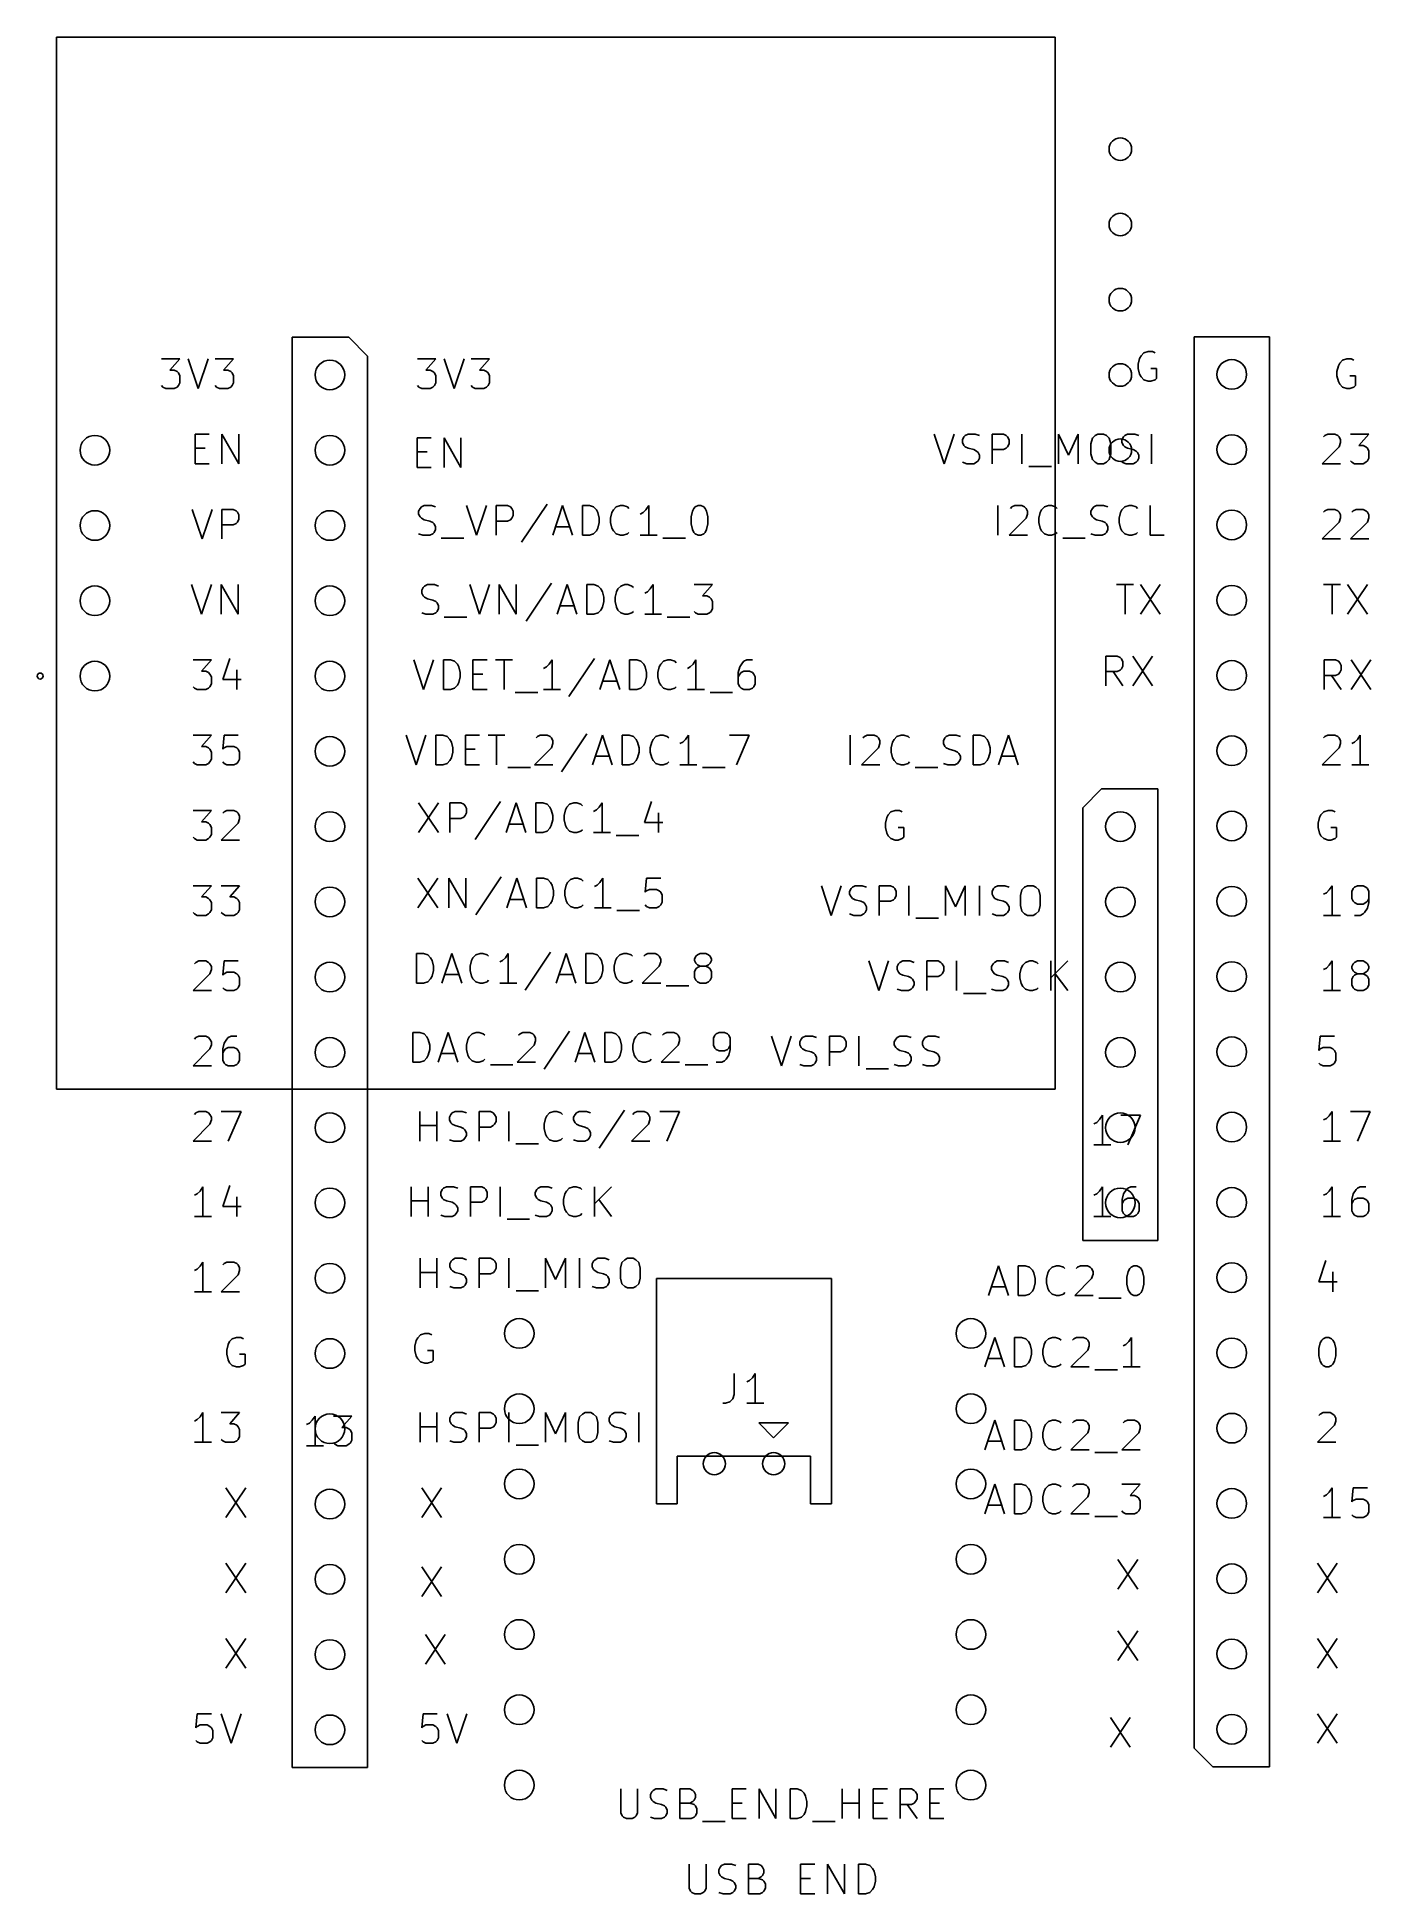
# Model space of a CAD drawing. Extents: x 1.5 to 46.6, y -62.7 to 0.
import ezdxf

# ---------------------------------------------------------------- set-up
doc = ezdxf.new("R2010")
doc.units = 0
doc.layers.add('BLACK', color=7, linetype='CONTINUOUS')
doc.layers.add('GRAY3', color=9, linetype='CONTINUOUS')

msp = doc.modelspace()

# ---------------------------------------------------------------- linework, layer by layer
at = {"layer": 'BLACK'}
for centre, radius in [((38.1, -3.81), 0.381), ((38.1, -6.35), 0.381), ((38.1, -8.89), 0.381), ((11.43, -11.43), 0.5), ((38.1, -11.43), 0.381), ((41.86, -11.41), 0.5), ((3.5, -13.97), 0.5), ((11.43, -13.97), 0.5), ((38.1, -13.97), 0.381), ((41.86, -13.95), 0.5), ((3.5, -16.51), 0.5), ((11.43, -16.51), 0.5), ((41.86, -16.49), 0.5), ((3.5, -19.05), 0.5), ((11.43, -19.05), 0.5), ((41.86, -19.03), 0.5), ((3.5, -21.59), 0.5), ((11.43, -21.59), 0.5), ((41.86, -21.57), 0.5), ((11.43, -24.13), 0.5), ((41.86, -24.11), 0.5), ((11.43, -26.67), 0.5), ((38.1, -26.67), 0.5), ((41.86, -26.65), 0.5), ((11.43, -29.21), 0.5), ((38.1, -29.21), 0.5), ((41.86, -29.19), 0.5), ((11.43, -31.75), 0.5), ((38.1, -31.75), 0.5), ((41.86, -31.73), 0.5), ((11.43, -34.29), 0.5), ((38.1, -34.29), 0.5), ((41.86, -34.27), 0.5), ((11.43, -36.83), 0.5), ((38.1, -36.83), 0.5), ((41.86, -36.81), 0.5), ((11.43, -39.37), 0.5), ((38.1, -39.37), 0.5), ((41.86, -39.35), 0.5), ((11.43, -41.91), 0.5), ((41.86, -41.89), 0.5), ((17.818346, -43.772866), 0.5), ((33.058346, -43.772866), 0.5), ((11.43, -44.45), 0.5), ((41.86, -44.43), 0.5), ((17.818346, -46.312866), 0.5), ((33.058346, -46.312866), 0.5), ((11.43, -46.99), 0.5), ((41.86, -46.97), 0.5), ((24.4, -48.17), 0.375), ((26.4, -48.17), 0.375), ((17.818346, -48.852866), 0.5), ((33.058346, -48.852866), 0.5), ((11.43, -49.53), 0.5), ((41.86, -49.51), 0.5), ((17.818346, -51.392866), 0.5), ((33.058346, -51.392866), 0.5), ((11.43, -52.07), 0.5), ((41.86, -52.05), 0.5), ((17.818346, -53.932866), 0.5), ((33.058346, -53.932866), 0.5), ((11.43, -54.61), 0.5), ((41.86, -54.59), 0.5), ((17.818346, -56.472866), 0.5), ((33.058346, -56.472866), 0.5), ((11.43, -57.15), 0.5), ((41.86, -57.13), 0.5), ((17.818346, -59.012866), 0.5), ((33.058346, -59.012866), 0.5)]:
    msp.add_circle(centre, radius, dxfattribs=at)
at = {"layer": 'GRAY3', "linetype": 'CONTINUOUS'}
for p, q in [((2.2, -0.03), (35.9, -0.03)), ((2.2, -35.53), (2.2, -0.03)), ((35.9, -0.03), (35.9, -35.53)), ((10.16, -10.16), (12.065, -10.16)), ((10.16, -58.42), (10.16, -10.16)), ((12.065, -10.16), (12.7, -10.795)), ((39.037809, -10.640819), (38.894952, -10.688438)), ((39.180666, -10.640819), (39.037809, -10.640819)), ((39.275904, -10.688438), (39.180666, -10.640819)), ((40.59, -10.14), (43.13, -10.14)), ((40.59, -57.765), (40.59, -10.14)), ((43.13, -10.14), (43.13, -58.4)), ((5.746905, -10.884819), (6.365952, -10.884819)), ((6.365952, -10.884819), (6.032619, -11.265771)), ((6.032619, -11.265771), (6.175476, -11.265771)), ((6.175476, -11.265771), (6.270714, -11.31339)), ((6.651667, -10.884819), (6.985, -11.884819)), ((6.985, -11.884819), (7.318333, -10.884819)), ((7.556429, -10.884819), (8.175476, -10.884819)), ((8.175476, -10.884819), (7.842143, -11.265771)), ((7.842143, -11.265771), (7.985, -11.265771)), ((7.985, -11.265771), (8.080238, -11.31339)), ((12.7, -10.795), (12.7, -58.42)), ((14.382905, -10.884819), (15.001952, -10.884819)), ((15.001952, -10.884819), (14.668619, -11.265771)), ((14.668619, -11.265771), (14.811476, -11.265771)), ((14.811476, -11.265771), (14.906714, -11.31339)), ((15.287667, -10.884819), (15.621, -11.884819)), ((15.621, -11.884819), (15.954333, -10.884819)), ((16.192429, -10.884819), (16.811476, -10.884819)), ((16.811476, -10.884819), (16.478143, -11.265771)), ((16.478143, -11.265771), (16.621, -11.265771)), ((16.621, -11.265771), (16.716238, -11.31339)), ((38.752095, -10.878914), (38.704476, -11.06939)), ((38.704476, -11.06939), (38.704476, -11.212247)), ((38.704476, -11.212247), (38.752095, -11.402723)), ((38.799714, -10.783676), (38.752095, -10.878914)), ((38.894952, -10.688438), (38.799714, -10.783676)), ((39.323523, -11.212247), (39.133047, -11.212247)), ((39.323523, -11.54558), (39.323523, -11.212247)), ((45.458095, -11.122914), (45.410476, -11.31339)), ((45.505714, -11.027676), (45.458095, -11.122914)), ((45.600952, -10.932438), (45.505714, -11.027676)), ((45.743809, -10.884819), (45.600952, -10.932438)), ((45.886666, -10.884819), (45.743809, -10.884819)), ((45.981904, -10.932438), (45.886666, -10.884819)), ((5.794524, -11.8372), (5.746905, -11.78958)), ((5.889762, -11.884819), (5.794524, -11.8372)), ((6.175476, -11.884819), (5.889762, -11.884819)), ((6.270714, -11.8372), (6.175476, -11.884819)), ((6.270714, -11.31339), (6.318333, -11.361009)), ((6.318333, -11.78958), (6.270714, -11.8372)), ((6.318333, -11.361009), (6.365952, -11.456247)), ((6.365952, -11.694342), (6.318333, -11.78958)), ((6.365952, -11.456247), (6.365952, -11.694342)), ((7.604048, -11.8372), (7.556429, -11.78958)), ((7.699286, -11.884819), (7.604048, -11.8372)), ((7.985, -11.884819), (7.699286, -11.884819)), ((8.080238, -11.8372), (7.985, -11.884819)), ((8.080238, -11.31339), (8.127857, -11.361009)), ((8.127857, -11.78958), (8.080238, -11.8372)), ((8.127857, -11.361009), (8.175476, -11.456247)), ((8.175476, -11.694342), (8.127857, -11.78958)), ((8.175476, -11.456247), (8.175476, -11.694342)), ((14.430524, -11.8372), (14.382905, -11.78958)), ((14.525762, -11.884819), (14.430524, -11.8372)), ((14.811476, -11.884819), (14.525762, -11.884819)), ((14.906714, -11.8372), (14.811476, -11.884819)), ((14.906714, -11.31339), (14.954333, -11.361009)), ((14.954333, -11.78958), (14.906714, -11.8372)), ((14.954333, -11.361009), (15.001952, -11.456247)), ((15.001952, -11.694342), (14.954333, -11.78958)), ((15.001952, -11.456247), (15.001952, -11.694342)), ((16.240048, -11.8372), (16.192429, -11.78958)), ((16.335286, -11.884819), (16.240048, -11.8372)), ((16.621, -11.884819), (16.335286, -11.884819)), ((16.716238, -11.8372), (16.621, -11.884819)), ((16.716238, -11.31339), (16.763857, -11.361009)), ((16.763857, -11.78958), (16.716238, -11.8372)), ((16.763857, -11.361009), (16.811476, -11.456247)), ((16.811476, -11.694342), (16.763857, -11.78958)), ((16.811476, -11.456247), (16.811476, -11.694342)), ((38.752095, -11.402723), (38.799714, -11.497961)), ((38.799714, -11.497961), (38.894952, -11.5932)), ((38.894952, -11.5932), (39.037809, -11.640819)), ((39.037809, -11.640819), (39.133047, -11.640819)), ((39.133047, -11.640819), (39.275904, -11.5932)), ((39.275904, -11.5932), (39.323523, -11.54558)), ((45.410476, -11.31339), (45.410476, -11.456247)), ((45.410476, -11.456247), (45.458095, -11.646723)), ((45.458095, -11.646723), (45.505714, -11.741961)), ((45.505714, -11.741961), (45.600952, -11.8372)), ((45.600952, -11.8372), (45.743809, -11.884819)), ((45.743809, -11.884819), (45.839047, -11.884819)), ((46.029523, -11.456247), (45.839047, -11.456247)), ((45.839047, -11.884819), (45.981904, -11.8372)), ((45.981904, -11.8372), (46.029523, -11.78958)), ((46.029523, -11.78958), (46.029523, -11.456247)), ((6.881905, -14.424819), (6.881905, -13.424819)), ((6.881905, -13.424819), (7.358095, -13.424819)), ((7.786667, -14.424819), (7.786667, -13.424819)), ((7.786667, -13.424819), (8.358095, -14.424819)), ((8.358095, -14.424819), (8.358095, -13.424819)), ((14.374905, -14.551819), (14.374905, -13.551819)), ((14.374905, -13.551819), (14.851095, -13.551819)), ((15.279667, -14.551819), (15.279667, -13.551819)), ((15.279667, -13.551819), (15.851095, -14.551819)), ((15.851095, -14.551819), (15.851095, -13.551819)), ((31.821905, -13.424819), (32.155238, -14.424819)), ((32.155238, -14.424819), (32.488571, -13.424819)), ((32.774286, -13.615295), (32.821905, -13.520057)), ((32.774286, -13.710533), (32.774286, -13.615295)), ((32.821905, -13.805771), (32.774286, -13.710533)), ((32.821905, -13.520057), (32.869524, -13.472438)), ((32.869524, -13.472438), (32.964762, -13.424819)), ((32.964762, -13.424819), (33.202857, -13.424819)), ((33.202857, -13.424819), (33.345714, -13.472438)), ((33.774286, -14.424819), (33.774286, -13.424819)), ((33.774286, -13.424819), (34.155238, -13.424819)), ((34.155238, -13.424819), (34.250476, -13.472438)), ((34.250476, -13.472438), (34.298095, -13.520057)), ((34.298095, -13.520057), (34.345714, -13.615295)), ((34.345714, -13.758152), (34.298095, -13.85339)), ((34.345714, -13.615295), (34.345714, -13.758152)), ((34.774286, -14.424819), (34.774286, -13.424819)), ((36.012381, -14.424819), (36.012381, -13.424819)), ((36.012381, -13.424819), (36.345714, -14.139104)), ((36.345714, -14.139104), (36.679047, -13.424819)), ((36.679047, -13.424819), (36.679047, -14.424819)), ((37.107619, -13.758152), (37.155238, -13.567676)), ((37.107619, -14.091485), (37.107619, -13.758152)), ((37.155238, -13.567676), (37.250476, -13.472438)), ((37.250476, -13.472438), (37.345714, -13.424819)), ((37.345714, -13.424819), (37.53619, -13.424819)), ((37.53619, -13.424819), (37.631428, -13.472438)), ((37.631428, -13.472438), (37.726666, -13.567676)), ((37.726666, -13.567676), (37.774285, -13.758152)), ((37.774285, -13.758152), (37.774285, -14.091485)), ((38.155238, -13.615295), (38.202857, -13.520057)), ((38.155238, -13.710533), (38.155238, -13.615295)), ((38.202857, -13.805771), (38.155238, -13.710533)), ((38.202857, -13.520057), (38.250476, -13.472438)), ((38.250476, -13.472438), (38.345714, -13.424819)), ((38.345714, -13.424819), (38.583809, -13.424819)), ((38.583809, -13.424819), (38.726666, -13.472438)), ((39.155238, -14.424819), (39.155238, -13.424819)), ((44.958095, -13.520057), (45.005714, -13.472438)), ((45.005714, -13.472438), (45.100952, -13.424819)), ((45.100952, -13.424819), (45.339047, -13.424819)), ((45.339047, -13.424819), (45.434285, -13.472438)), ((45.434285, -13.472438), (45.481904, -13.520057)), ((45.481904, -13.520057), (45.529523, -13.615295)), ((45.529523, -13.710533), (45.481904, -13.85339)), ((45.529523, -13.615295), (45.529523, -13.710533)), ((45.862857, -13.424819), (46.481904, -13.424819)), ((46.481904, -13.424819), (46.148571, -13.805771)), ((6.881905, -13.901009), (7.215238, -13.901009)), ((14.374905, -14.028009), (14.708238, -14.028009)), ((32.774286, -14.3772), (32.917143, -14.424819)), ((32.869524, -13.85339), (32.821905, -13.805771)), ((32.964762, -13.901009), (32.869524, -13.85339)), ((33.155238, -13.948628), (32.964762, -13.901009)), ((33.250476, -13.996247), (33.155238, -13.948628)), ((33.155238, -14.424819), (33.250476, -14.3772)), ((33.298095, -14.043866), (33.250476, -13.996247)), ((33.250476, -14.3772), (33.298095, -14.32958)), ((33.345714, -14.139104), (33.298095, -14.043866)), ((33.298095, -14.32958), (33.345714, -14.234342)), ((33.345714, -14.234342), (33.345714, -14.139104)), ((34.155238, -13.948628), (33.774286, -13.948628)), ((34.250476, -13.901009), (34.155238, -13.948628)), ((34.298095, -13.85339), (34.250476, -13.901009)), ((37.155238, -14.281961), (37.107619, -14.091485)), ((37.250476, -14.3772), (37.155238, -14.281961)), ((37.345714, -14.424819), (37.250476, -14.3772)), ((37.631428, -14.3772), (37.53619, -14.424819)), ((37.726666, -14.281961), (37.631428, -14.3772)), ((37.774285, -14.091485), (37.726666, -14.281961)), ((38.155238, -14.3772), (38.298095, -14.424819)), ((38.250476, -13.85339), (38.202857, -13.805771)), ((38.345714, -13.901009), (38.250476, -13.85339)), ((38.53619, -13.948628), (38.345714, -13.901009)), ((38.631428, -13.996247), (38.53619, -13.948628)), ((38.53619, -14.424819), (38.631428, -14.3772)), ((38.679047, -14.043866), (38.631428, -13.996247)), ((38.631428, -14.3772), (38.679047, -14.32958)), ((38.726666, -14.139104), (38.679047, -14.043866)), ((38.679047, -14.32958), (38.726666, -14.234342)), ((38.726666, -14.234342), (38.726666, -14.139104)), ((45.481904, -13.85339), (44.910476, -14.424819)), ((45.910476, -14.3772), (45.862857, -14.32958)), ((46.005714, -14.424819), (45.910476, -14.3772)), ((46.148571, -13.805771), (46.291428, -13.805771)), ((46.291428, -13.805771), (46.386666, -13.85339)), ((46.386666, -14.3772), (46.291428, -14.424819)), ((46.386666, -13.85339), (46.434285, -13.901009)), ((46.434285, -14.32958), (46.386666, -14.3772)), ((46.434285, -13.901009), (46.481904, -13.996247)), ((46.481904, -14.234342), (46.434285, -14.32958)), ((46.481904, -13.996247), (46.481904, -14.234342)), ((7.358095, -14.424819), (6.881905, -14.424819)), ((14.851095, -14.551819), (14.374905, -14.551819)), ((32.917143, -14.424819), (33.155238, -14.424819)), ((35.012381, -14.520057), (35.774285, -14.520057)), ((37.53619, -14.424819), (37.345714, -14.424819)), ((38.298095, -14.424819), (38.53619, -14.424819)), ((44.910476, -14.424819), (45.529523, -14.424819)), ((46.291428, -14.424819), (46.005714, -14.424819)), ((6.786667, -15.964819), (7.12, -16.964819)), ((7.12, -16.964819), (7.453333, -15.964819)), ((7.786667, -16.964819), (7.786667, -15.964819)), ((7.786667, -15.964819), (8.167619, -15.964819)), ((8.167619, -15.964819), (8.262857, -16.012438)), ((8.262857, -16.012438), (8.310476, -16.060057)), ((8.310476, -16.060057), (8.358095, -16.155295)), ((8.358095, -16.155295), (8.358095, -16.298152)), ((14.423047, -16.028295), (14.470666, -15.933057)), ((14.423047, -16.123533), (14.423047, -16.028295)), ((14.470666, -16.218771), (14.423047, -16.123533)), ((14.470666, -15.933057), (14.518285, -15.885438)), ((14.518285, -16.26639), (14.470666, -16.218771)), ((14.518285, -15.885438), (14.613523, -15.837819)), ((14.613523, -16.314009), (14.518285, -16.26639)), ((14.613523, -15.837819), (14.851618, -15.837819)), ((14.851618, -15.837819), (14.994475, -15.885438)), ((16.042095, -15.837819), (16.375428, -16.837819)), ((16.375428, -16.837819), (16.708761, -15.837819)), ((17.042095, -16.837819), (17.042095, -15.837819)), ((17.042095, -15.837819), (17.423047, -15.837819)), ((17.423047, -15.837819), (17.518285, -15.885438)), ((17.518285, -15.885438), (17.565904, -15.933057)), ((17.565904, -16.26639), (17.518285, -16.314009)), ((17.565904, -15.933057), (17.613523, -16.028295)), ((17.613523, -16.171152), (17.565904, -16.26639)), ((17.613523, -16.028295), (17.613523, -16.171152)), ((18.75638, -15.7902), (17.899238, -17.075914)), ((18.946857, -16.837819), (19.28019, -15.837819)), ((19.28019, -15.837819), (19.613523, -16.837819)), ((19.946857, -16.837819), (19.946857, -15.837819)), ((19.946857, -15.837819), (20.184952, -15.837819)), ((20.184952, -15.837819), (20.327809, -15.885438)), ((20.327809, -15.885438), (20.423047, -15.980676)), ((20.423047, -15.980676), (20.470666, -16.075914)), ((20.470666, -16.075914), (20.518285, -16.26639)), ((20.518285, -16.26639), (20.518285, -16.409247)), ((20.899238, -16.26639), (20.946857, -16.075914)), ((20.899238, -16.409247), (20.899238, -16.26639)), ((20.946857, -16.075914), (20.994476, -15.980676)), ((20.994476, -15.980676), (21.089714, -15.885438)), ((21.089714, -15.885438), (21.232571, -15.837819)), ((21.232571, -15.837819), (21.327809, -15.837819)), ((21.327809, -15.837819), (21.470666, -15.885438)), ((21.470666, -15.885438), (21.518285, -15.933057)), ((21.994476, -16.075914), (21.899238, -16.123533)), ((22.089714, -15.980676), (21.994476, -16.075914)), ((22.184952, -15.837819), (22.089714, -15.980676)), ((22.184952, -16.837819), (22.184952, -15.837819)), ((23.613524, -16.218771), (23.661143, -16.028295)), ((23.613524, -16.456866), (23.613524, -16.218771)), ((23.661143, -16.028295), (23.708762, -15.933057)), ((23.708762, -15.933057), (23.756381, -15.885438)), ((23.756381, -15.885438), (23.851619, -15.837819)), ((23.851619, -15.837819), (23.946857, -15.837819)), ((23.946857, -15.837819), (24.042095, -15.885438)), ((24.042095, -15.885438), (24.089714, -15.933057)), ((24.089714, -15.933057), (24.137333, -16.028295)), ((24.137333, -16.028295), (24.184952, -16.218771)), ((24.184952, -16.218771), (24.184952, -16.456866)), ((33.964905, -16.837819), (33.964905, -15.837819)), ((34.917285, -16.26639), (34.345857, -16.837819)), ((34.393476, -15.933057), (34.441095, -15.885438)), ((34.441095, -15.885438), (34.536333, -15.837819)), ((34.536333, -15.837819), (34.774428, -15.837819)), ((34.774428, -15.837819), (34.869666, -15.885438)), ((34.869666, -15.885438), (34.917285, -15.933057)), ((34.917285, -15.933057), (34.964904, -16.028295)), ((34.964904, -16.123533), (34.917285, -16.26639)), ((34.964904, -16.028295), (34.964904, -16.123533)), ((35.345857, -16.26639), (35.393476, -16.075914)), ((35.345857, -16.409247), (35.345857, -16.26639)), ((35.393476, -16.075914), (35.441095, -15.980676)), ((35.441095, -15.980676), (35.536333, -15.885438)), ((35.536333, -15.885438), (35.67919, -15.837819)), ((35.67919, -15.837819), (35.774428, -15.837819)), ((35.774428, -15.837819), (35.917285, -15.885438)), ((35.917285, -15.885438), (35.964904, -15.933057)), ((37.107762, -16.028295), (37.155381, -15.933057)), ((37.107762, -16.123533), (37.107762, -16.028295)), ((37.155381, -16.218771), (37.107762, -16.123533)), ((37.155381, -15.933057), (37.203, -15.885438)), ((37.203, -16.26639), (37.155381, -16.218771)), ((37.203, -15.885438), (37.298238, -15.837819)), ((37.298238, -16.314009), (37.203, -16.26639)), ((37.298238, -15.837819), (37.536333, -15.837819)), ((37.536333, -15.837819), (37.67919, -15.885438)), ((38.060143, -16.26639), (38.107762, -16.075914)), ((38.060143, -16.409247), (38.060143, -16.26639)), ((38.107762, -16.075914), (38.155381, -15.980676)), ((38.155381, -15.980676), (38.250619, -15.885438)), ((38.250619, -15.885438), (38.393476, -15.837819)), ((38.393476, -15.837819), (38.488714, -15.837819)), ((38.488714, -15.837819), (38.631571, -15.885438)), ((38.631571, -15.885438), (38.67919, -15.933057)), ((39.107762, -16.837819), (39.107762, -15.837819)), ((44.958095, -16.060057), (45.005714, -16.012438)), ((45.005714, -16.012438), (45.100952, -15.964819)), ((45.100952, -15.964819), (45.339047, -15.964819)), ((45.339047, -15.964819), (45.434285, -16.012438)), ((45.434285, -16.012438), (45.481904, -16.060057)), ((45.481904, -16.060057), (45.529523, -16.155295)), ((45.529523, -16.250533), (45.481904, -16.39339)), ((45.529523, -16.155295), (45.529523, -16.250533)), ((45.910476, -16.060057), (45.958095, -16.012438)), ((45.958095, -16.012438), (46.053333, -15.964819)), ((46.053333, -15.964819), (46.291428, -15.964819)), ((46.291428, -15.964819), (46.386666, -16.012438)), ((46.386666, -16.012438), (46.434285, -16.060057)), ((46.434285, -16.060057), (46.481904, -16.155295)), ((46.481904, -16.250533), (46.434285, -16.39339)), ((46.481904, -16.155295), (46.481904, -16.250533)), ((8.167619, -16.488628), (7.786667, -16.488628)), ((8.262857, -16.441009), (8.167619, -16.488628)), ((8.310476, -16.39339), (8.262857, -16.441009)), ((8.358095, -16.298152), (8.310476, -16.39339)), ((14.423047, -16.7902), (14.565904, -16.837819)), ((14.565904, -16.837819), (14.803999, -16.837819)), ((14.803999, -16.361628), (14.613523, -16.314009)), ((14.899237, -16.409247), (14.803999, -16.361628)), ((14.803999, -16.837819), (14.899237, -16.7902)), ((14.946856, -16.456866), (14.899237, -16.409247)), ((14.899237, -16.7902), (14.946856, -16.74258)), ((14.994475, -16.552104), (14.946856, -16.456866)), ((14.946856, -16.74258), (14.994475, -16.647342)), ((14.994475, -16.647342), (14.994475, -16.552104)), ((17.423047, -16.361628), (17.042095, -16.361628)), ((17.518285, -16.314009), (17.423047, -16.361628)), ((19.042095, -16.552104), (19.518285, -16.552104)), ((20.184952, -16.837819), (19.946857, -16.837819)), ((20.327809, -16.7902), (20.184952, -16.837819)), ((20.423047, -16.694961), (20.327809, -16.7902)), ((20.470666, -16.599723), (20.423047, -16.694961)), ((20.518285, -16.409247), (20.470666, -16.599723)), ((20.946857, -16.599723), (20.899238, -16.409247)), ((20.994476, -16.694961), (20.946857, -16.599723)), ((21.089714, -16.7902), (20.994476, -16.694961)), ((21.232571, -16.837819), (21.089714, -16.7902)), ((21.327809, -16.837819), (21.232571, -16.837819)), ((21.470666, -16.7902), (21.327809, -16.837819)), ((21.518285, -16.74258), (21.470666, -16.7902)), ((22.470666, -16.837819), (21.899238, -16.837819)), ((23.661143, -16.647342), (23.613524, -16.456866)), ((23.708762, -16.74258), (23.661143, -16.647342)), ((23.756381, -16.7902), (23.708762, -16.74258)), ((23.851619, -16.837819), (23.756381, -16.7902)), ((23.946857, -16.837819), (23.851619, -16.837819)), ((24.042095, -16.7902), (23.946857, -16.837819)), ((24.089714, -16.74258), (24.042095, -16.7902)), ((24.137333, -16.647342), (24.089714, -16.74258)), ((24.184952, -16.456866), (24.137333, -16.647342)), ((34.345857, -16.837819), (34.964904, -16.837819)), ((35.393476, -16.599723), (35.345857, -16.409247)), ((35.441095, -16.694961), (35.393476, -16.599723)), ((35.536333, -16.7902), (35.441095, -16.694961)), ((35.67919, -16.837819), (35.536333, -16.7902)), ((35.774428, -16.837819), (35.67919, -16.837819)), ((35.917285, -16.7902), (35.774428, -16.837819)), ((35.964904, -16.74258), (35.917285, -16.7902)), ((37.107762, -16.7902), (37.250619, -16.837819)), ((37.250619, -16.837819), (37.488714, -16.837819)), ((37.488714, -16.361628), (37.298238, -16.314009)), ((37.583952, -16.409247), (37.488714, -16.361628)), ((37.488714, -16.837819), (37.583952, -16.7902)), ((37.631571, -16.456866), (37.583952, -16.409247)), ((37.583952, -16.7902), (37.631571, -16.74258)), ((37.67919, -16.552104), (37.631571, -16.456866)), ((37.631571, -16.74258), (37.67919, -16.647342)), ((37.67919, -16.647342), (37.67919, -16.552104)), ((38.107762, -16.599723), (38.060143, -16.409247)), ((38.155381, -16.694961), (38.107762, -16.599723)), ((38.250619, -16.7902), (38.155381, -16.694961)), ((38.393476, -16.837819), (38.250619, -16.7902)), ((38.488714, -16.837819), (38.393476, -16.837819)), ((38.631571, -16.7902), (38.488714, -16.837819)), ((38.67919, -16.74258), (38.631571, -16.7902)), ((39.583952, -16.837819), (39.107762, -16.837819)), ((45.481904, -16.39339), (44.910476, -16.964819)), ((46.434285, -16.39339), (45.862857, -16.964819)), ((15.184952, -16.933057), (15.946856, -16.933057)), ((22.661143, -16.933057), (23.423047, -16.933057)), ((36.155381, -16.933057), (36.917285, -16.933057)), ((44.910476, -16.964819), (45.529523, -16.964819)), ((45.862857, -16.964819), (46.481904, -16.964819)), ((6.762857, -18.504819), (7.09619, -19.504819)), ((7.09619, -19.504819), (7.429523, -18.504819)), ((7.762857, -19.504819), (7.762857, -18.504819)), ((7.762857, -18.504819), (8.334285, -19.504819)), ((8.334285, -19.504819), (8.334285, -18.504819)), ((14.526238, -18.695295), (14.573857, -18.600057)), ((14.526238, -18.790533), (14.526238, -18.695295)), ((14.573857, -18.885771), (14.526238, -18.790533)), ((14.573857, -18.600057), (14.621476, -18.552438)), ((14.621476, -18.552438), (14.716714, -18.504819)), ((14.716714, -18.504819), (14.954809, -18.504819)), ((14.954809, -18.504819), (15.097666, -18.552438)), ((16.145286, -18.504819), (16.478619, -19.504819)), ((16.478619, -19.504819), (16.811952, -18.504819)), ((17.145286, -19.504819), (17.145286, -18.504819)), ((17.145286, -18.504819), (17.716714, -19.504819)), ((17.716714, -19.504819), (17.716714, -18.504819)), ((18.90719, -18.4572), (18.050048, -19.742914)), ((19.097667, -19.504819), (19.431, -18.504819)), ((19.431, -18.504819), (19.764333, -19.504819)), ((20.097667, -19.504819), (20.097667, -18.504819)), ((20.097667, -18.504819), (20.335762, -18.504819)), ((20.335762, -18.504819), (20.478619, -18.552438)), ((20.478619, -18.552438), (20.573857, -18.647676)), ((20.573857, -18.647676), (20.621476, -18.742914)), ((20.621476, -18.742914), (20.669095, -18.93339)), ((21.050048, -18.93339), (21.097667, -18.742914)), ((21.097667, -18.742914), (21.145286, -18.647676)), ((21.145286, -18.647676), (21.240524, -18.552438)), ((21.240524, -18.552438), (21.383381, -18.504819)), ((21.383381, -18.504819), (21.478619, -18.504819)), ((21.478619, -18.504819), (21.621476, -18.552438)), ((21.621476, -18.552438), (21.669095, -18.600057)), ((22.145286, -18.742914), (22.050048, -18.790533)), ((22.240524, -18.647676), (22.145286, -18.742914)), ((22.335762, -18.504819), (22.240524, -18.647676)), ((22.335762, -19.504819), (22.335762, -18.504819)), ((23.716715, -18.504819), (24.335762, -18.504819)), ((24.335762, -18.504819), (24.002429, -18.885771)), ((37.973095, -18.504819), (38.544523, -18.504819)), ((38.258809, -19.504819), (38.258809, -18.504819)), ((38.782619, -18.504819), (39.449285, -19.504819)), ((39.449285, -18.504819), (38.782619, -19.504819)), ((44.958095, -18.504819), (45.529523, -18.504819)), ((45.243809, -19.504819), (45.243809, -18.504819)), ((45.767619, -18.504819), (46.434285, -19.504819)), ((46.434285, -18.504819), (45.767619, -19.504819)), ((14.621476, -18.93339), (14.573857, -18.885771)), ((14.716714, -18.981009), (14.621476, -18.93339)), ((14.90719, -19.028628), (14.716714, -18.981009)), ((15.002428, -19.076247), (14.90719, -19.028628)), ((15.050047, -19.123866), (15.002428, -19.076247)), ((15.002428, -19.4572), (15.050047, -19.40958)), ((15.097666, -19.219104), (15.050047, -19.123866)), ((15.050047, -19.40958), (15.097666, -19.314342)), ((15.097666, -19.314342), (15.097666, -19.219104)), ((19.192905, -19.219104), (19.669095, -19.219104)), ((20.573857, -19.361961), (20.478619, -19.4572)), ((20.621476, -19.266723), (20.573857, -19.361961)), ((20.669095, -19.076247), (20.621476, -19.266723)), ((20.669095, -18.93339), (20.669095, -19.076247)), ((21.050048, -19.076247), (21.050048, -18.93339)), ((21.097667, -19.266723), (21.050048, -19.076247)), ((21.145286, -19.361961), (21.097667, -19.266723)), ((21.240524, -19.4572), (21.145286, -19.361961)), ((21.669095, -19.40958), (21.621476, -19.4572)), ((23.764334, -19.4572), (23.716715, -19.40958)), ((24.002429, -18.885771), (24.145286, -18.885771)), ((24.145286, -18.885771), (24.240524, -18.93339)), ((24.240524, -18.93339), (24.288143, -18.981009)), ((24.288143, -19.40958), (24.240524, -19.4572)), ((24.288143, -18.981009), (24.335762, -19.076247)), ((24.335762, -19.314342), (24.288143, -19.40958)), ((24.335762, -19.076247), (24.335762, -19.314342)), ((14.526238, -19.4572), (14.669095, -19.504819)), ((14.669095, -19.504819), (14.90719, -19.504819)), ((14.90719, -19.504819), (15.002428, -19.4572)), ((15.288143, -19.600057), (16.050047, -19.600057)), ((20.335762, -19.504819), (20.097667, -19.504819)), ((20.478619, -19.4572), (20.335762, -19.504819)), ((21.383381, -19.504819), (21.240524, -19.4572)), ((21.478619, -19.504819), (21.383381, -19.504819)), ((21.621476, -19.4572), (21.478619, -19.504819)), ((22.621476, -19.504819), (22.050048, -19.504819)), ((22.811953, -19.600057), (23.573857, -19.600057)), ((23.859572, -19.504819), (23.764334, -19.4572)), ((24.145286, -19.504819), (23.859572, -19.504819)), ((24.240524, -19.4572), (24.145286, -19.504819)), ((6.810476, -21.044819), (7.429523, -21.044819)), ((7.429523, -21.044819), (7.09619, -21.425771)), ((8.048571, -20.9972), (7.810476, -21.711485)), ((14.256476, -21.044819), (14.589809, -22.044819)), ((14.589809, -22.044819), (14.923142, -21.044819)), ((15.256476, -22.044819), (15.256476, -21.044819)), ((15.256476, -21.044819), (15.494571, -21.044819)), ((15.494571, -21.044819), (15.637428, -21.092438)), ((15.637428, -21.092438), (15.732666, -21.187676)), ((15.732666, -21.187676), (15.780285, -21.282914)), ((15.780285, -21.282914), (15.827904, -21.47339)), ((16.256476, -22.044819), (16.256476, -21.044819)), ((16.256476, -21.044819), (16.732666, -21.044819)), ((17.018381, -21.044819), (17.589809, -21.044819)), ((17.304095, -22.044819), (17.304095, -21.044819)), ((18.732667, -21.282914), (18.637429, -21.330533)), ((18.827905, -21.187676), (18.732667, -21.282914)), ((18.923143, -21.044819), (18.827905, -21.187676)), ((18.923143, -22.044819), (18.923143, -21.044819)), ((20.351714, -20.9972), (19.494572, -22.282914)), ((20.542191, -22.044819), (20.875524, -21.044819)), ((20.875524, -21.044819), (21.208857, -22.044819)), ((21.542191, -22.044819), (21.542191, -21.044819)), ((21.542191, -21.044819), (21.780286, -21.044819)), ((21.780286, -21.044819), (21.923143, -21.092438)), ((21.923143, -21.092438), (22.018381, -21.187676)), ((22.018381, -21.187676), (22.066, -21.282914)), ((22.066, -21.282914), (22.113619, -21.47339)), ((22.494572, -21.47339), (22.542191, -21.282914)), ((22.542191, -21.282914), (22.58981, -21.187676)), ((22.58981, -21.187676), (22.685048, -21.092438)), ((22.685048, -21.092438), (22.827905, -21.044819)), ((22.827905, -21.044819), (22.923143, -21.044819)), ((22.923143, -21.044819), (23.066, -21.092438)), ((23.066, -21.092438), (23.113619, -21.140057)), ((23.58981, -21.282914), (23.494572, -21.330533)), ((23.685048, -21.187676), (23.58981, -21.282914)), ((23.780286, -21.044819), (23.685048, -21.187676)), ((23.780286, -22.044819), (23.780286, -21.044819)), ((25.256477, -21.282914), (25.208858, -21.47339)), ((25.351715, -21.140057), (25.256477, -21.282914)), ((25.399334, -21.092438), (25.351715, -21.140057)), ((25.494572, -21.044819), (25.399334, -21.092438)), ((25.685048, -21.044819), (25.494572, -21.044819)), ((37.615905, -21.917819), (37.615905, -20.917819)), ((37.615905, -20.917819), (37.996857, -20.917819)), ((37.996857, -20.917819), (38.092095, -20.965438)), ((38.092095, -20.965438), (38.139714, -21.013057)), ((38.139714, -21.013057), (38.187333, -21.108295)), ((38.187333, -21.251152), (38.139714, -21.34639)), ((38.187333, -21.108295), (38.187333, -21.251152)), ((38.520667, -20.917819), (39.187333, -21.917819)), ((39.187333, -20.917819), (38.520667, -21.917819)), ((44.981905, -22.044819), (44.981905, -21.044819)), ((44.981905, -21.044819), (45.362857, -21.044819)), ((45.362857, -21.044819), (45.458095, -21.092438)), ((45.458095, -21.092438), (45.505714, -21.140057)), ((45.505714, -21.140057), (45.553333, -21.235295)), ((45.553333, -21.235295), (45.553333, -21.378152)), ((45.886667, -21.044819), (46.553333, -22.044819)), ((46.553333, -21.044819), (45.886667, -22.044819)), ((7.09619, -21.425771), (7.239047, -21.425771)), ((7.239047, -21.425771), (7.334285, -21.47339)), ((7.334285, -21.47339), (7.381904, -21.521009)), ((7.381904, -21.521009), (7.429523, -21.616247)), ((7.429523, -21.854342), (7.381904, -21.94958)), ((7.429523, -21.616247), (7.429523, -21.854342)), ((7.810476, -21.711485), (8.429523, -21.711485)), ((8.286666, -21.378152), (8.286666, -22.044819)), ((15.732666, -21.901961), (15.637428, -21.9972)), ((15.780285, -21.806723), (15.732666, -21.901961)), ((15.827904, -21.616247), (15.780285, -21.806723)), ((15.827904, -21.47339), (15.827904, -21.616247)), ((16.256476, -21.521009), (16.589809, -21.521009)), ((20.637429, -21.759104), (21.113619, -21.759104)), ((22.018381, -21.901961), (21.923143, -21.9972)), ((22.066, -21.806723), (22.018381, -21.901961)), ((22.113619, -21.616247), (22.066, -21.806723)), ((22.113619, -21.47339), (22.113619, -21.616247)), ((22.494572, -21.616247), (22.494572, -21.47339)), ((22.542191, -21.806723), (22.494572, -21.616247)), ((22.58981, -21.901961), (22.542191, -21.806723)), ((22.685048, -21.9972), (22.58981, -21.901961)), ((25.208858, -21.47339), (25.208858, -21.854342)), ((25.256477, -21.521009), (25.208858, -21.616247)), ((25.208858, -21.854342), (25.256477, -21.94958)), ((25.304096, -21.47339), (25.256477, -21.521009)), ((25.399334, -21.425771), (25.304096, -21.47339)), ((25.58981, -21.425771), (25.399334, -21.425771)), ((25.685048, -21.47339), (25.58981, -21.425771)), ((25.732667, -21.521009), (25.685048, -21.47339)), ((25.780286, -21.616247), (25.732667, -21.521009)), ((25.732667, -21.94958), (25.780286, -21.854342)), ((25.780286, -21.854342), (25.780286, -21.616247)), ((37.996857, -21.441628), (37.615905, -21.441628)), ((38.187333, -21.917819), (37.854, -21.441628)), ((38.092095, -21.394009), (37.996857, -21.441628)), ((38.139714, -21.34639), (38.092095, -21.394009)), ((45.362857, -21.568628), (44.981905, -21.568628)), ((45.553333, -22.044819), (45.22, -21.568628)), ((45.458095, -21.521009), (45.362857, -21.568628)), ((45.505714, -21.47339), (45.458095, -21.521009)), ((45.553333, -21.378152), (45.505714, -21.47339)), ((6.858095, -21.9972), (6.810476, -21.94958)), ((6.953333, -22.044819), (6.858095, -21.9972)), ((7.239047, -22.044819), (6.953333, -22.044819)), ((7.334285, -21.9972), (7.239047, -22.044819)), ((7.381904, -21.94958), (7.334285, -21.9972)), ((15.494571, -22.044819), (15.256476, -22.044819)), ((15.637428, -21.9972), (15.494571, -22.044819)), ((16.732666, -22.044819), (16.256476, -22.044819)), ((17.685048, -22.140057), (18.446952, -22.140057)), ((19.208857, -22.044819), (18.637429, -22.044819)), ((21.780286, -22.044819), (21.542191, -22.044819)), ((21.923143, -21.9972), (21.780286, -22.044819)), ((22.827905, -22.044819), (22.685048, -21.9972)), ((22.923143, -22.044819), (22.827905, -22.044819)), ((23.066, -21.9972), (22.923143, -22.044819)), ((23.113619, -21.94958), (23.066, -21.9972)), ((24.066, -22.044819), (23.494572, -22.044819)), ((24.256477, -22.140057), (25.018381, -22.140057)), ((25.256477, -21.94958), (25.304096, -21.9972)), ((25.304096, -21.9972), (25.399334, -22.044819)), ((25.399334, -22.044819), (25.58981, -22.044819)), ((25.58981, -22.044819), (25.685048, -21.9972)), ((25.685048, -21.9972), (25.732667, -21.94958)), ((6.810476, -23.584819), (7.429523, -23.584819)), ((7.429523, -23.584819), (7.09619, -23.965771)), ((7.858095, -23.584819), (7.810476, -24.061009)), ((8.334285, -23.584819), (7.858095, -23.584819)), ((14.002476, -23.584819), (14.335809, -24.584819)), ((14.335809, -24.584819), (14.669142, -23.584819)), ((15.002476, -24.584819), (15.002476, -23.584819)), ((15.002476, -23.584819), (15.240571, -23.584819)), ((15.240571, -23.584819), (15.383428, -23.632438)), ((15.383428, -23.632438), (15.478666, -23.727676)), ((15.478666, -23.727676), (15.526285, -23.822914)), ((16.002476, -24.584819), (16.002476, -23.584819)), ((16.002476, -23.584819), (16.478666, -23.584819)), ((16.764381, -23.584819), (17.335809, -23.584819)), ((17.050095, -24.584819), (17.050095, -23.584819)), ((18.383429, -23.680057), (18.431048, -23.632438)), ((18.431048, -23.632438), (18.526286, -23.584819)), ((18.526286, -23.584819), (18.764381, -23.584819)), ((18.764381, -23.584819), (18.859619, -23.632438)), ((18.859619, -23.632438), (18.907238, -23.680057)), ((18.907238, -23.680057), (18.954857, -23.775295)), ((18.954857, -23.775295), (18.954857, -23.870533)), ((20.097714, -23.5372), (19.240572, -24.822914)), ((20.288191, -24.584819), (20.621524, -23.584819)), ((20.621524, -23.584819), (20.954857, -24.584819)), ((21.288191, -24.584819), (21.288191, -23.584819)), ((21.288191, -23.584819), (21.526286, -23.584819)), ((21.526286, -23.584819), (21.669143, -23.632438)), ((21.669143, -23.632438), (21.764381, -23.727676)), ((21.764381, -23.727676), (21.812, -23.822914)), ((22.288191, -23.822914), (22.33581, -23.727676)), ((22.33581, -23.727676), (22.431048, -23.632438)), ((22.431048, -23.632438), (22.573905, -23.584819)), ((22.573905, -23.584819), (22.669143, -23.584819)), ((22.669143, -23.584819), (22.812, -23.632438)), ((22.812, -23.632438), (22.859619, -23.680057)), ((23.431048, -23.727676), (23.33581, -23.822914)), ((23.526286, -23.584819), (23.431048, -23.727676)), ((23.526286, -24.584819), (23.526286, -23.584819)), ((24.907239, -23.584819), (25.573905, -23.584819)), ((25.573905, -23.584819), (25.145334, -24.584819)), ((28.988095, -24.584819), (28.988095, -23.584819)), ((29.416666, -23.680057), (29.464285, -23.632438)), ((29.464285, -23.632438), (29.559523, -23.584819)), ((29.559523, -23.584819), (29.797618, -23.584819)), ((29.797618, -23.584819), (29.892856, -23.632438)), ((29.892856, -23.632438), (29.940475, -23.680057)), ((29.940475, -23.680057), (29.988094, -23.775295)), ((29.988094, -23.775295), (29.988094, -23.870533)), ((30.416666, -23.822914), (30.464285, -23.727676)), ((30.464285, -23.727676), (30.559523, -23.632438)), ((30.559523, -23.632438), (30.70238, -23.584819)), ((30.70238, -23.584819), (30.797618, -23.584819)), ((30.797618, -23.584819), (30.940475, -23.632438)), ((30.940475, -23.632438), (30.988094, -23.680057)), ((32.130952, -23.775295), (32.178571, -23.680057)), ((32.130952, -23.870533), (32.130952, -23.775295)), ((32.178571, -23.680057), (32.22619, -23.632438)), ((32.22619, -23.632438), (32.321428, -23.584819)), ((32.321428, -23.584819), (32.559523, -23.584819)), ((32.559523, -23.584819), (32.70238, -23.632438)), ((33.130952, -24.584819), (33.130952, -23.584819)), ((33.130952, -23.584819), (33.369047, -23.584819)), ((33.369047, -23.584819), (33.511904, -23.632438)), ((33.511904, -23.632438), (33.607142, -23.727676)), ((33.607142, -23.727676), (33.654761, -23.822914)), ((33.988095, -24.584819), (34.321428, -23.584819)), ((34.321428, -23.584819), (34.654761, -24.584819)), ((44.958095, -23.680057), (45.005714, -23.632438)), ((45.005714, -23.632438), (45.100952, -23.584819)), ((45.100952, -23.584819), (45.339047, -23.584819)), ((45.339047, -23.584819), (45.434285, -23.632438)), ((45.434285, -23.632438), (45.481904, -23.680057)), ((45.481904, -23.680057), (45.529523, -23.775295)), ((45.529523, -23.775295), (45.529523, -23.870533)), ((46.100952, -23.727676), (46.005714, -23.822914)), ((46.19619, -23.584819), (46.100952, -23.727676)), ((46.19619, -24.584819), (46.19619, -23.584819)), ((7.09619, -23.965771), (7.239047, -23.965771)), ((7.239047, -23.965771), (7.334285, -24.01339)), ((7.334285, -24.01339), (7.381904, -24.061009)), ((7.381904, -24.061009), (7.429523, -24.156247)), ((7.429523, -24.394342), (7.381904, -24.48958)), ((7.429523, -24.156247), (7.429523, -24.394342)), ((7.810476, -24.061009), (7.858095, -24.01339)), ((7.858095, -24.01339), (7.953333, -23.965771)), ((7.953333, -23.965771), (8.191428, -23.965771)), ((8.191428, -23.965771), (8.286666, -24.01339)), ((8.286666, -24.01339), (8.334285, -24.061009)), ((8.334285, -24.061009), (8.381904, -24.156247)), ((8.381904, -24.394342), (8.334285, -24.48958)), ((8.381904, -24.156247), (8.381904, -24.394342)), ((15.526285, -24.346723), (15.478666, -24.441961)), ((15.526285, -23.822914), (15.573904, -24.01339)), ((15.573904, -24.156247), (15.526285, -24.346723)), ((15.573904, -24.01339), (15.573904, -24.156247)), ((16.002476, -24.061009), (16.335809, -24.061009)), ((18.907238, -24.01339), (18.33581, -24.584819)), ((18.954857, -23.870533), (18.907238, -24.01339)), ((20.383429, -24.299104), (20.859619, -24.299104)), ((21.812, -24.346723), (21.764381, -24.441961)), ((21.812, -23.822914), (21.859619, -24.01339)), ((21.859619, -24.156247), (21.812, -24.346723)), ((21.859619, -24.01339), (21.859619, -24.156247)), ((22.240572, -24.01339), (22.288191, -23.822914)), ((22.240572, -24.156247), (22.240572, -24.01339)), ((22.288191, -24.346723), (22.240572, -24.156247)), ((22.33581, -24.441961), (22.288191, -24.346723)), ((23.33581, -23.822914), (23.240572, -23.870533)), ((29.940475, -24.01339), (29.369047, -24.584819)), ((29.988094, -23.870533), (29.940475, -24.01339)), ((30.369047, -24.01339), (30.416666, -23.822914)), ((30.369047, -24.156247), (30.369047, -24.01339)), ((30.416666, -24.346723), (30.369047, -24.156247)), ((30.464285, -24.441961), (30.416666, -24.346723)), ((32.178571, -23.965771), (32.130952, -23.870533)), ((32.22619, -24.01339), (32.178571, -23.965771)), ((32.321428, -24.061009), (32.22619, -24.01339)), ((32.511904, -24.108628), (32.321428, -24.061009)), ((32.607142, -24.156247), (32.511904, -24.108628)), ((32.654761, -24.203866), (32.607142, -24.156247)), ((32.70238, -24.299104), (32.654761, -24.203866)), ((32.654761, -24.48958), (32.70238, -24.394342)), ((32.70238, -24.394342), (32.70238, -24.299104)), ((33.654761, -24.346723), (33.607142, -24.441961)), ((33.654761, -23.822914), (33.70238, -24.01339)), ((33.70238, -24.156247), (33.654761, -24.346723)), ((33.70238, -24.01339), (33.70238, -24.156247)), ((34.083333, -24.299104), (34.559523, -24.299104)), ((45.481904, -24.01339), (44.910476, -24.584819)), ((45.529523, -23.870533), (45.481904, -24.01339)), ((46.005714, -23.822914), (45.910476, -23.870533)), ((6.858095, -24.5372), (6.810476, -24.48958)), ((6.953333, -24.584819), (6.858095, -24.5372)), ((7.239047, -24.584819), (6.953333, -24.584819)), ((7.334285, -24.5372), (7.239047, -24.584819)), ((7.381904, -24.48958), (7.334285, -24.5372)), ((7.858095, -24.5372), (7.810476, -24.48958)), ((7.953333, -24.584819), (7.858095, -24.5372)), ((8.191428, -24.584819), (7.953333, -24.584819)), ((8.286666, -24.5372), (8.191428, -24.584819)), ((8.334285, -24.48958), (8.286666, -24.5372)), ((15.240571, -24.584819), (15.002476, -24.584819)), ((15.383428, -24.5372), (15.240571, -24.584819)), ((15.478666, -24.441961), (15.383428, -24.5372)), ((16.478666, -24.584819), (16.002476, -24.584819)), ((17.431048, -24.680057), (18.192952, -24.680057)), ((18.33581, -24.584819), (18.954857, -24.584819)), ((21.526286, -24.584819), (21.288191, -24.584819)), ((21.669143, -24.5372), (21.526286, -24.584819)), ((21.764381, -24.441961), (21.669143, -24.5372)), ((22.431048, -24.5372), (22.33581, -24.441961)), ((22.573905, -24.584819), (22.431048, -24.5372)), ((22.669143, -24.584819), (22.573905, -24.584819)), ((22.812, -24.5372), (22.669143, -24.584819)), ((22.859619, -24.48958), (22.812, -24.5372)), ((23.812, -24.584819), (23.240572, -24.584819)), ((24.002477, -24.680057), (24.764381, -24.680057)), ((29.369047, -24.584819), (29.988094, -24.584819)), ((30.559523, -24.5372), (30.464285, -24.441961)), ((30.70238, -24.584819), (30.559523, -24.5372)), ((30.797618, -24.584819), (30.70238, -24.584819)), ((30.940475, -24.5372), (30.797618, -24.584819)), ((30.988094, -24.48958), (30.940475, -24.5372)), ((31.178571, -24.680057), (31.940475, -24.680057)), ((32.130952, -24.5372), (32.273809, -24.584819)), ((32.273809, -24.584819), (32.511904, -24.584819)), ((32.511904, -24.584819), (32.607142, -24.5372)), ((32.607142, -24.5372), (32.654761, -24.48958)), ((33.369047, -24.584819), (33.130952, -24.584819)), ((33.511904, -24.5372), (33.369047, -24.584819)), ((33.607142, -24.441961), (33.511904, -24.5372)), ((44.910476, -24.584819), (45.529523, -24.584819)), ((46.481904, -24.584819), (45.910476, -24.584819)), ((36.83, -26.035), (37.465, -25.4)), ((37.465, -25.4), (39.37, -25.4)), ((39.37, -25.4), (39.37, -40.64)), ((6.810476, -26.124819), (7.429523, -26.124819)), ((7.429523, -26.124819), (7.09619, -26.505771)), ((7.810476, -26.220057), (7.858095, -26.172438)), ((7.858095, -26.172438), (7.953333, -26.124819)), ((7.953333, -26.124819), (8.191428, -26.124819)), ((8.191428, -26.124819), (8.286666, -26.172438)), ((8.286666, -26.172438), (8.334285, -26.220057)), ((8.334285, -26.220057), (8.381904, -26.315295)), ((14.422952, -25.870819), (15.089618, -26.870819)), ((15.089618, -25.870819), (14.422952, -26.870819)), ((15.470571, -26.870819), (15.470571, -25.870819)), ((15.470571, -25.870819), (15.851523, -25.870819)), ((15.851523, -25.870819), (15.946761, -25.918438)), ((15.946761, -25.918438), (15.99438, -25.966057)), ((15.99438, -26.29939), (15.946761, -26.347009)), ((15.99438, -25.966057), (16.041999, -26.061295)), ((16.041999, -26.204152), (15.99438, -26.29939)), ((16.041999, -26.061295), (16.041999, -26.204152)), ((17.184856, -25.8232), (16.327714, -27.108914)), ((17.375333, -26.870819), (17.708666, -25.870819)), ((17.708666, -25.870819), (18.041999, -26.870819)), ((18.375333, -26.870819), (18.375333, -25.870819)), ((18.375333, -25.870819), (18.613428, -25.870819)), ((18.613428, -25.870819), (18.756285, -25.918438)), ((18.756285, -25.918438), (18.851523, -26.013676)), ((18.851523, -26.013676), (18.899142, -26.108914)), ((18.899142, -26.108914), (18.946761, -26.29939)), ((18.946761, -26.29939), (18.946761, -26.442247)), ((19.327714, -26.29939), (19.375333, -26.108914)), ((19.327714, -26.442247), (19.327714, -26.29939)), ((19.375333, -26.108914), (19.422952, -26.013676)), ((19.422952, -26.013676), (19.51819, -25.918438)), ((19.51819, -25.918438), (19.661047, -25.870819)), ((19.661047, -25.870819), (19.756285, -25.870819)), ((19.756285, -25.870819), (19.899142, -25.918438)), ((19.899142, -25.918438), (19.946761, -25.966057)), ((20.422952, -26.108914), (20.327714, -26.156533)), ((20.51819, -26.013676), (20.422952, -26.108914)), ((20.613428, -25.870819), (20.51819, -26.013676)), ((20.613428, -26.870819), (20.613428, -25.870819)), ((22.280095, -25.8232), (22.042, -26.537485)), ((22.51819, -26.204152), (22.51819, -26.870819)), ((30.265714, -26.267676), (30.218095, -26.362914)), ((30.360952, -26.172438), (30.265714, -26.267676)), ((30.503809, -26.124819), (30.360952, -26.172438)), ((30.646666, -26.124819), (30.503809, -26.124819)), ((30.741904, -26.172438), (30.646666, -26.124819)), ((36.83, -40.64), (36.83, -26.035)), ((44.870714, -26.267676), (44.823095, -26.362914)), ((44.965952, -26.172438), (44.870714, -26.267676)), ((45.108809, -26.124819), (44.965952, -26.172438)), ((45.251666, -26.124819), (45.108809, -26.124819)), ((45.346904, -26.172438), (45.251666, -26.124819)), ((7.09619, -26.505771), (7.239047, -26.505771)), ((7.239047, -26.505771), (7.334285, -26.55339)), ((7.334285, -26.55339), (7.381904, -26.601009)), ((7.381904, -26.601009), (7.429523, -26.696247)), ((7.429523, -26.934342), (7.381904, -27.02958)), ((7.429523, -26.696247), (7.429523, -26.934342)), ((8.334285, -26.55339), (7.762857, -27.124819)), ((8.381904, -26.410533), (8.334285, -26.55339)), ((8.381904, -26.315295), (8.381904, -26.410533)), ((15.851523, -26.394628), (15.470571, -26.394628)), ((15.946761, -26.347009), (15.851523, -26.394628)), ((17.470571, -26.585104), (17.946761, -26.585104)), ((18.613428, -26.870819), (18.375333, -26.870819)), ((18.756285, -26.8232), (18.613428, -26.870819)), ((18.851523, -26.727961), (18.756285, -26.8232)), ((18.899142, -26.632723), (18.851523, -26.727961)), ((18.946761, -26.442247), (18.899142, -26.632723)), ((19.375333, -26.632723), (19.327714, -26.442247)), ((19.422952, -26.727961), (19.375333, -26.632723)), ((19.51819, -26.8232), (19.422952, -26.727961)), ((19.661047, -26.870819), (19.51819, -26.8232)), ((19.756285, -26.870819), (19.661047, -26.870819)), ((19.899142, -26.8232), (19.756285, -26.870819)), ((19.946761, -26.77558), (19.899142, -26.8232)), ((20.899142, -26.870819), (20.327714, -26.870819)), ((22.042, -26.537485), (22.661047, -26.537485)), ((30.218095, -26.362914), (30.170476, -26.55339)), ((30.170476, -26.55339), (30.170476, -26.696247)), ((30.170476, -26.696247), (30.218095, -26.886723)), ((30.218095, -26.886723), (30.265714, -26.981961)), ((30.789523, -26.696247), (30.599047, -26.696247)), ((30.789523, -27.02958), (30.789523, -26.696247)), ((44.823095, -26.362914), (44.775476, -26.55339)), ((44.775476, -26.55339), (44.775476, -26.696247)), ((44.775476, -26.696247), (44.823095, -26.886723)), ((44.823095, -26.886723), (44.870714, -26.981961)), ((45.394523, -26.696247), (45.204047, -26.696247)), ((45.394523, -27.02958), (45.394523, -26.696247)), ((6.858095, -27.0772), (6.810476, -27.02958)), ((6.953333, -27.124819), (6.858095, -27.0772)), ((7.239047, -27.124819), (6.953333, -27.124819)), ((7.334285, -27.0772), (7.239047, -27.124819)), ((7.381904, -27.02958), (7.334285, -27.0772)), ((7.762857, -27.124819), (8.381904, -27.124819)), ((21.089619, -26.966057), (21.851523, -26.966057)), ((30.265714, -26.981961), (30.360952, -27.0772)), ((30.360952, -27.0772), (30.503809, -27.124819)), ((30.503809, -27.124819), (30.599047, -27.124819)), ((30.599047, -27.124819), (30.741904, -27.0772)), ((30.741904, -27.0772), (30.789523, -27.02958)), ((44.870714, -26.981961), (44.965952, -27.0772)), ((44.965952, -27.0772), (45.108809, -27.124819)), ((45.108809, -27.124819), (45.204047, -27.124819)), ((45.204047, -27.124819), (45.346904, -27.0772)), ((45.346904, -27.0772), (45.394523, -27.02958)), ((6.810476, -28.664819), (7.429523, -28.664819)), ((7.429523, -28.664819), (7.09619, -29.045771)), ((7.762857, -28.664819), (8.381904, -28.664819)), ((8.381904, -28.664819), (8.048571, -29.045771)), ((14.399143, -28.410819), (15.065809, -29.410819)), ((15.065809, -28.410819), (14.399143, -29.410819)), ((15.446762, -29.410819), (15.446762, -28.410819)), ((15.446762, -28.410819), (16.01819, -29.410819)), ((16.01819, -29.410819), (16.01819, -28.410819)), ((17.208666, -28.3632), (16.351524, -29.648914)), ((17.399143, -29.410819), (17.732476, -28.410819)), ((17.732476, -28.410819), (18.065809, -29.410819)), ((18.399143, -29.410819), (18.399143, -28.410819)), ((18.399143, -28.410819), (18.637238, -28.410819)), ((18.637238, -28.410819), (18.780095, -28.458438)), ((18.780095, -28.458438), (18.875333, -28.553676)), ((18.875333, -28.553676), (18.922952, -28.648914)), ((18.922952, -28.648914), (18.970571, -28.83939)), ((19.351524, -28.83939), (19.399143, -28.648914)), ((19.399143, -28.648914), (19.446762, -28.553676)), ((19.446762, -28.553676), (19.542, -28.458438)), ((19.542, -28.458438), (19.684857, -28.410819)), ((19.684857, -28.410819), (19.780095, -28.410819)), ((19.780095, -28.410819), (19.922952, -28.458438)), ((19.922952, -28.458438), (19.970571, -28.506057)), ((20.446762, -28.648914), (20.351524, -28.696533)), ((20.542, -28.553676), (20.446762, -28.648914)), ((20.637238, -28.410819), (20.542, -28.553676)), ((20.637238, -29.410819), (20.637238, -28.410819)), ((22.113429, -28.410819), (22.06581, -28.887009)), ((22.589619, -28.410819), (22.113429, -28.410819)), ((22.113429, -28.83939), (22.208667, -28.791771)), ((22.208667, -28.791771), (22.446762, -28.791771)), ((22.446762, -28.791771), (22.542, -28.83939)), ((28.011905, -28.664819), (28.345238, -29.664819)), ((28.345238, -29.664819), (28.678571, -28.664819)), ((28.964286, -28.855295), (29.011905, -28.760057)), ((29.011905, -28.760057), (29.059524, -28.712438)), ((29.059524, -28.712438), (29.154762, -28.664819)), ((29.154762, -28.664819), (29.392857, -28.664819)), ((29.392857, -28.664819), (29.535714, -28.712438)), ((29.964286, -29.664819), (29.964286, -28.664819)), ((29.964286, -28.664819), (30.345238, -28.664819)), ((30.345238, -28.664819), (30.440476, -28.712438)), ((30.440476, -28.712438), (30.488095, -28.760057)), ((30.488095, -28.760057), (30.535714, -28.855295)), ((30.964286, -29.664819), (30.964286, -28.664819)), ((32.202381, -29.664819), (32.202381, -28.664819)), ((32.202381, -28.664819), (32.535714, -29.379104)), ((32.535714, -29.379104), (32.869047, -28.664819)), ((32.869047, -28.664819), (32.869047, -29.664819)), ((33.345238, -29.664819), (33.345238, -28.664819)), ((33.773809, -28.855295), (33.821428, -28.760057)), ((33.821428, -28.760057), (33.869047, -28.712438)), ((33.869047, -28.712438), (33.964285, -28.664819)), ((33.964285, -28.664819), (34.20238, -28.664819)), ((34.20238, -28.664819), (34.345237, -28.712438)), ((34.72619, -28.998152), (34.773809, -28.807676)), ((34.773809, -28.807676), (34.869047, -28.712438)), ((34.869047, -28.712438), (34.964285, -28.664819)), ((34.964285, -28.664819), (35.154761, -28.664819)), ((35.154761, -28.664819), (35.249999, -28.712438)), ((35.249999, -28.712438), (35.345237, -28.807676)), ((35.345237, -28.807676), (35.392856, -28.998152)), ((45.148571, -28.807676), (45.053333, -28.902914)), ((45.243809, -28.664819), (45.148571, -28.807676)), ((45.243809, -29.664819), (45.243809, -28.664819)), ((45.958095, -28.760057), (45.910476, -28.855295)), ((46.005714, -28.712438), (45.958095, -28.760057)), ((46.100952, -28.664819), (46.005714, -28.712438)), ((46.291428, -28.664819), (46.100952, -28.664819)), ((46.386666, -28.712438), (46.291428, -28.664819)), ((46.434285, -28.760057), (46.386666, -28.712438)), ((46.481904, -28.855295), (46.434285, -28.760057)), ((7.09619, -29.045771), (7.239047, -29.045771)), ((7.239047, -29.045771), (7.334285, -29.09339)), ((7.334285, -29.09339), (7.381904, -29.141009)), ((7.381904, -29.141009), (7.429523, -29.236247)), ((7.429523, -29.236247), (7.429523, -29.474342)), ((8.048571, -29.045771), (8.191428, -29.045771)), ((8.191428, -29.045771), (8.286666, -29.09339)), ((8.286666, -29.09339), (8.334285, -29.141009)), ((8.334285, -29.141009), (8.381904, -29.236247)), ((8.381904, -29.236247), (8.381904, -29.474342)), ((17.494381, -29.125104), (17.970571, -29.125104)), ((18.637238, -29.410819), (18.399143, -29.410819)), ((18.780095, -29.3632), (18.637238, -29.410819)), ((18.875333, -29.267961), (18.780095, -29.3632)), ((18.922952, -29.172723), (18.875333, -29.267961)), ((18.970571, -28.982247), (18.922952, -29.172723)), ((18.970571, -28.83939), (18.970571, -28.982247)), ((19.351524, -28.982247), (19.351524, -28.83939)), ((19.399143, -29.172723), (19.351524, -28.982247)), ((19.446762, -29.267961), (19.399143, -29.172723)), ((19.542, -29.3632), (19.446762, -29.267961)), ((19.684857, -29.410819), (19.542, -29.3632)), ((19.780095, -29.410819), (19.684857, -29.410819)), ((19.922952, -29.3632), (19.780095, -29.410819)), ((19.970571, -29.31558), (19.922952, -29.3632)), ((20.922952, -29.410819), (20.351524, -29.410819)), ((22.06581, -28.887009), (22.113429, -28.83939)), ((22.113429, -29.3632), (22.06581, -29.31558)), ((22.208667, -29.410819), (22.113429, -29.3632)), ((22.446762, -29.410819), (22.208667, -29.410819)), ((22.542, -29.3632), (22.446762, -29.410819)), ((22.542, -28.83939), (22.589619, -28.887009)), ((22.589619, -29.31558), (22.542, -29.3632)), ((22.589619, -28.887009), (22.637238, -28.982247)), ((22.637238, -29.220342), (22.589619, -29.31558)), ((22.637238, -28.982247), (22.637238, -29.220342)), ((28.964286, -28.950533), (28.964286, -28.855295)), ((29.011905, -29.045771), (28.964286, -28.950533)), ((29.059524, -29.09339), (29.011905, -29.045771)), ((29.154762, -29.141009), (29.059524, -29.09339)), ((29.345238, -29.188628), (29.154762, -29.141009)), ((29.440476, -29.236247), (29.345238, -29.188628)), ((29.488095, -29.283866), (29.440476, -29.236247)), ((29.535714, -29.379104), (29.488095, -29.283866)), ((29.535714, -29.474342), (29.535714, -29.379104)), ((30.345238, -29.188628), (29.964286, -29.188628)), ((30.440476, -29.141009), (30.345238, -29.188628)), ((30.488095, -29.09339), (30.440476, -29.141009)), ((30.535714, -28.998152), (30.488095, -29.09339)), ((30.535714, -28.855295), (30.535714, -28.998152)), ((33.773809, -28.950533), (33.773809, -28.855295)), ((33.821428, -29.045771), (33.773809, -28.950533)), ((33.869047, -29.09339), (33.821428, -29.045771)), ((33.964285, -29.141009), (33.869047, -29.09339)), ((34.154761, -29.188628), (33.964285, -29.141009)), ((34.249999, -29.236247), (34.154761, -29.188628)), ((34.297618, -29.283866), (34.249999, -29.236247)), ((34.345237, -29.379104), (34.297618, -29.283866)), ((34.345237, -29.474342), (34.345237, -29.379104)), ((34.72619, -29.331485), (34.72619, -28.998152)), ((34.773809, -29.521961), (34.72619, -29.331485)), ((35.392856, -29.331485), (35.345237, -29.521961)), ((35.392856, -28.998152), (35.392856, -29.331485)), ((45.053333, -28.902914), (44.958095, -28.950533)), ((45.910476, -28.855295), (45.910476, -29.09339)), ((45.910476, -29.09339), (45.958095, -29.188628)), ((45.958095, -29.188628), (46.005714, -29.236247)), ((46.005714, -29.236247), (46.100952, -29.283866)), ((46.100952, -29.283866), (46.291428, -29.283866)), ((46.291428, -29.283866), (46.386666, -29.236247)), ((46.339047, -29.56958), (46.434285, -29.426723)), ((46.386666, -29.236247), (46.434285, -29.188628)), ((46.434285, -29.188628), (46.481904, -29.09339)), ((46.434285, -29.426723), (46.481904, -29.236247)), ((46.481904, -29.236247), (46.481904, -28.855295)), ((6.858095, -29.6172), (6.810476, -29.56958)), ((6.953333, -29.664819), (6.858095, -29.6172)), ((7.239047, -29.664819), (6.953333, -29.664819)), ((7.334285, -29.6172), (7.239047, -29.664819)), ((7.381904, -29.56958), (7.334285, -29.6172)), ((7.429523, -29.474342), (7.381904, -29.56958)), ((7.810476, -29.6172), (7.762857, -29.56958)), ((7.905714, -29.664819), (7.810476, -29.6172)), ((8.191428, -29.664819), (7.905714, -29.664819)), ((8.286666, -29.6172), (8.191428, -29.664819)), ((8.334285, -29.56958), (8.286666, -29.6172)), ((8.381904, -29.474342), (8.334285, -29.56958)), ((21.113429, -29.506057), (21.875333, -29.506057)), ((28.964286, -29.6172), (29.107143, -29.664819)), ((29.107143, -29.664819), (29.345238, -29.664819)), ((29.345238, -29.664819), (29.440476, -29.6172)), ((29.440476, -29.6172), (29.488095, -29.56958)), ((29.488095, -29.56958), (29.535714, -29.474342)), ((31.202381, -29.760057), (31.964285, -29.760057)), ((33.773809, -29.6172), (33.916666, -29.664819)), ((33.916666, -29.664819), (34.154761, -29.664819)), ((34.154761, -29.664819), (34.249999, -29.6172)), ((34.249999, -29.6172), (34.297618, -29.56958)), ((34.297618, -29.56958), (34.345237, -29.474342)), ((34.869047, -29.6172), (34.773809, -29.521961)), ((34.964285, -29.664819), (34.869047, -29.6172)), ((35.154761, -29.664819), (34.964285, -29.664819)), ((35.249999, -29.6172), (35.154761, -29.664819)), ((35.345237, -29.521961), (35.249999, -29.6172)), ((45.529523, -29.664819), (44.958095, -29.664819)), ((46.005714, -29.664819), (46.19619, -29.664819)), ((46.19619, -29.664819), (46.291428, -29.6172)), ((46.291428, -29.6172), (46.339047, -29.56958)), ((6.858095, -31.300057), (6.905714, -31.252438)), ((6.905714, -31.252438), (7.000952, -31.204819)), ((7.000952, -31.204819), (7.239047, -31.204819)), ((7.239047, -31.204819), (7.334285, -31.252438)), ((7.334285, -31.252438), (7.381904, -31.300057)), ((7.381904, -31.300057), (7.429523, -31.395295)), ((7.858095, -31.204819), (7.810476, -31.681009)), ((8.334285, -31.204819), (7.858095, -31.204819)), ((14.351619, -31.950819), (14.351619, -30.950819)), ((14.351619, -30.950819), (14.589714, -30.950819)), ((14.589714, -30.950819), (14.732571, -30.998438)), ((14.732571, -30.998438), (14.827809, -31.093676)), ((14.827809, -31.093676), (14.875428, -31.188914)), ((14.875428, -31.188914), (14.923047, -31.37939)), ((15.208762, -31.950819), (15.542095, -30.950819)), ((15.542095, -30.950819), (15.875428, -31.950819)), ((16.161143, -31.37939), (16.208762, -31.188914)), ((16.208762, -31.188914), (16.256381, -31.093676)), ((16.256381, -31.093676), (16.351619, -30.998438)), ((16.351619, -30.998438), (16.494476, -30.950819)), ((16.494476, -30.950819), (16.589714, -30.950819)), ((16.589714, -30.950819), (16.732571, -30.998438)), ((16.732571, -30.998438), (16.78019, -31.046057)), ((17.256381, -31.188914), (17.161143, -31.236533)), ((17.351619, -31.093676), (17.256381, -31.188914)), ((17.446857, -30.950819), (17.351619, -31.093676)), ((17.446857, -31.950819), (17.446857, -30.950819)), ((18.875428, -30.9032), (18.018286, -32.188914)), ((19.065905, -31.950819), (19.399238, -30.950819)), ((19.399238, -30.950819), (19.732571, -31.950819)), ((20.065905, -31.950819), (20.065905, -30.950819)), ((20.065905, -30.950819), (20.304, -30.950819)), ((20.304, -30.950819), (20.446857, -30.998438)), ((20.446857, -30.998438), (20.542095, -31.093676)), ((20.542095, -31.093676), (20.589714, -31.188914)), ((20.589714, -31.188914), (20.637333, -31.37939)), ((21.018286, -31.37939), (21.065905, -31.188914)), ((21.065905, -31.188914), (21.113524, -31.093676)), ((21.113524, -31.093676), (21.208762, -30.998438)), ((21.208762, -30.998438), (21.351619, -30.950819)), ((21.351619, -30.950819), (21.446857, -30.950819)), ((21.446857, -30.950819), (21.589714, -30.998438)), ((21.589714, -30.998438), (21.637333, -31.046057)), ((22.018286, -31.046057), (22.065905, -30.998438)), ((22.065905, -30.998438), (22.161143, -30.950819)), ((22.161143, -30.950819), (22.399238, -30.950819)), ((22.399238, -30.950819), (22.494476, -30.998438)), ((22.494476, -30.998438), (22.542095, -31.046057)), ((22.542095, -31.046057), (22.589714, -31.141295)), ((22.589714, -31.236533), (22.542095, -31.37939)), ((22.589714, -31.141295), (22.589714, -31.236533)), ((23.732572, -31.141295), (23.780191, -31.046057)), ((23.732572, -31.188914), (23.732572, -31.141295)), ((23.780191, -31.284152), (23.732572, -31.188914)), ((23.780191, -31.046057), (23.82781, -30.998438)), ((23.82781, -31.331771), (23.780191, -31.284152)), ((23.82781, -30.998438), (23.923048, -30.950819)), ((23.923048, -30.950819), (24.113524, -30.950819)), ((24.113524, -30.950819), (24.208762, -30.998438)), ((24.208762, -30.998438), (24.256381, -31.046057)), ((24.256381, -31.284152), (24.208762, -31.331771)), ((24.256381, -31.046057), (24.304, -31.141295)), ((24.304, -31.188914), (24.256381, -31.284152)), ((24.304, -31.141295), (24.304, -31.188914)), ((29.615238, -31.204819), (29.948571, -32.204819)), ((29.948571, -32.204819), (30.281904, -31.204819)), ((30.567619, -31.395295), (30.615238, -31.300057)), ((30.615238, -31.300057), (30.662857, -31.252438)), ((30.662857, -31.252438), (30.758095, -31.204819)), ((30.758095, -31.204819), (30.99619, -31.204819)), ((30.99619, -31.204819), (31.139047, -31.252438)), ((31.567619, -32.204819), (31.567619, -31.204819)), ((31.567619, -31.204819), (31.948571, -31.204819)), ((31.948571, -31.204819), (32.043809, -31.252438)), ((32.043809, -31.252438), (32.091428, -31.300057)), ((32.091428, -31.300057), (32.139047, -31.395295)), ((32.567619, -32.204819), (32.567619, -31.204819)), ((33.758095, -31.395295), (33.805714, -31.300057)), ((33.805714, -31.300057), (33.853333, -31.252438)), ((33.853333, -31.252438), (33.948571, -31.204819)), ((33.948571, -31.204819), (34.186666, -31.204819)), ((34.186666, -31.204819), (34.329523, -31.252438)), ((34.805714, -31.347676), (34.900952, -31.252438)), ((34.900952, -31.252438), (35.043809, -31.204819)), ((35.043809, -31.204819), (35.139047, -31.204819)), ((35.139047, -31.204819), (35.281904, -31.252438)), ((35.281904, -31.252438), (35.329523, -31.300057)), ((35.758095, -32.204819), (35.758095, -31.204819)), ((36.329523, -31.204819), (35.758095, -31.776247)), ((45.243809, -31.204819), (45.148571, -31.347676)), ((45.243809, -32.204819), (45.243809, -31.204819)), ((45.910476, -31.395295), (45.958095, -31.300057)), ((45.958095, -31.300057), (46.005714, -31.252438)), ((46.005714, -31.252438), (46.100952, -31.204819)), ((46.100952, -31.204819), (46.291428, -31.204819)), ((46.291428, -31.204819), (46.386666, -31.252438)), ((46.386666, -31.252438), (46.434285, -31.300057)), ((46.434285, -31.300057), (46.481904, -31.395295)), ((7.381904, -31.63339), (6.810476, -32.204819)), ((7.429523, -31.490533), (7.381904, -31.63339)), ((7.429523, -31.395295), (7.429523, -31.490533)), ((7.810476, -31.681009), (7.858095, -31.63339)), ((7.858095, -31.63339), (7.953333, -31.585771)), ((7.953333, -31.585771), (8.191428, -31.585771)), ((8.191428, -31.585771), (8.286666, -31.63339)), ((8.286666, -31.63339), (8.334285, -31.681009)), ((8.334285, -31.681009), (8.381904, -31.776247)), ((8.381904, -31.776247), (8.381904, -32.014342)), ((14.589714, -31.950819), (14.351619, -31.950819)), ((14.732571, -31.9032), (14.589714, -31.950819)), ((14.827809, -31.807961), (14.732571, -31.9032)), ((14.875428, -31.712723), (14.827809, -31.807961)), ((14.923047, -31.522247), (14.875428, -31.712723)), ((14.923047, -31.37939), (14.923047, -31.522247)), ((15.304, -31.665104), (15.78019, -31.665104)), ((16.161143, -31.522247), (16.161143, -31.37939)), ((16.208762, -31.712723), (16.161143, -31.522247)), ((16.256381, -31.807961), (16.208762, -31.712723)), ((16.351619, -31.9032), (16.256381, -31.807961)), ((16.494476, -31.950819), (16.351619, -31.9032)), ((16.589714, -31.950819), (16.494476, -31.950819)), ((16.732571, -31.9032), (16.589714, -31.950819)), ((16.78019, -31.85558), (16.732571, -31.9032)), ((17.732571, -31.950819), (17.161143, -31.950819)), ((19.161143, -31.665104), (19.637333, -31.665104)), ((20.304, -31.950819), (20.065905, -31.950819)), ((20.446857, -31.9032), (20.304, -31.950819)), ((20.542095, -31.807961), (20.446857, -31.9032)), ((20.589714, -31.712723), (20.542095, -31.807961)), ((20.637333, -31.522247), (20.589714, -31.712723)), ((20.637333, -31.37939), (20.637333, -31.522247)), ((21.018286, -31.522247), (21.018286, -31.37939)), ((21.065905, -31.712723), (21.018286, -31.522247)), ((21.113524, -31.807961), (21.065905, -31.712723)), ((21.208762, -31.9032), (21.113524, -31.807961)), ((21.351619, -31.950819), (21.208762, -31.9032)), ((21.446857, -31.950819), (21.351619, -31.950819)), ((21.589714, -31.9032), (21.446857, -31.950819)), ((21.637333, -31.85558), (21.589714, -31.9032)), ((22.542095, -31.37939), (21.970667, -31.950819)), ((21.970667, -31.950819), (22.589714, -31.950819)), ((23.780191, -31.474628), (23.732572, -31.569866)), ((23.732572, -31.569866), (23.732572, -31.760342)), ((23.732572, -31.760342), (23.780191, -31.85558)), ((23.82781, -31.427009), (23.780191, -31.474628)), ((23.780191, -31.85558), (23.82781, -31.9032)), ((23.923048, -31.37939), (23.82781, -31.331771)), ((23.923048, -31.37939), (23.82781, -31.427009)), ((23.82781, -31.9032), (23.923048, -31.950819)), ((24.113524, -31.37939), (23.923048, -31.37939)), ((23.923048, -31.950819), (24.113524, -31.950819)), ((24.208762, -31.331771), (24.113524, -31.37939)), ((24.208762, -31.427009), (24.113524, -31.37939)), ((24.113524, -31.950819), (24.208762, -31.9032)), ((24.256381, -31.474628), (24.208762, -31.427009)), ((24.208762, -31.9032), (24.256381, -31.85558)), ((24.304, -31.569866), (24.256381, -31.474628)), ((24.256381, -31.85558), (24.304, -31.760342)), ((24.304, -31.760342), (24.304, -31.569866)), ((30.567619, -31.490533), (30.567619, -31.395295)), ((30.615238, -31.585771), (30.567619, -31.490533)), ((30.662857, -31.63339), (30.615238, -31.585771)), ((30.758095, -31.681009), (30.662857, -31.63339)), ((30.948571, -31.728628), (30.758095, -31.681009)), ((31.043809, -31.776247), (30.948571, -31.728628)), ((31.091428, -31.823866), (31.043809, -31.776247)), ((31.139047, -31.919104), (31.091428, -31.823866)), ((31.139047, -32.014342), (31.139047, -31.919104)), ((31.948571, -31.728628), (31.567619, -31.728628)), ((32.043809, -31.681009), (31.948571, -31.728628)), ((32.091428, -31.63339), (32.043809, -31.681009)), ((32.139047, -31.538152), (32.091428, -31.63339)), ((32.139047, -31.395295), (32.139047, -31.538152)), ((33.758095, -31.490533), (33.758095, -31.395295)), ((33.805714, -31.585771), (33.758095, -31.490533)), ((33.853333, -31.63339), (33.805714, -31.585771)), ((33.948571, -31.681009), (33.853333, -31.63339)), ((34.139047, -31.728628), (33.948571, -31.681009)), ((34.234285, -31.776247), (34.139047, -31.728628)), ((34.281904, -31.823866), (34.234285, -31.776247)), ((34.329523, -31.919104), (34.281904, -31.823866)), ((34.329523, -32.014342), (34.329523, -31.919104)), ((34.710476, -31.63339), (34.758095, -31.442914)), ((34.710476, -31.776247), (34.710476, -31.63339)), ((34.758095, -31.966723), (34.710476, -31.776247)), ((34.758095, -31.442914), (34.805714, -31.347676)), ((36.329523, -32.204819), (35.900952, -31.63339)), ((45.053333, -31.442914), (44.958095, -31.490533)), ((45.148571, -31.347676), (45.053333, -31.442914)), ((45.910476, -31.442914), (45.910476, -31.395295)), ((45.958095, -31.538152), (45.910476, -31.442914)), ((45.958095, -31.728628), (45.910476, -31.823866)), ((45.910476, -31.823866), (45.910476, -32.014342)), ((46.005714, -31.585771), (45.958095, -31.538152)), ((46.005714, -31.681009), (45.958095, -31.728628)), ((46.100952, -31.63339), (46.005714, -31.585771)), ((46.100952, -31.63339), (46.005714, -31.681009)), ((46.291428, -31.63339), (46.100952, -31.63339)), ((46.386666, -31.585771), (46.291428, -31.63339)), ((46.386666, -31.681009), (46.291428, -31.63339)), ((46.434285, -31.538152), (46.386666, -31.585771)), ((46.434285, -31.728628), (46.386666, -31.681009)), ((46.481904, -31.442914), (46.434285, -31.538152)), ((46.481904, -31.823866), (46.434285, -31.728628)), ((46.481904, -31.395295), (46.481904, -31.442914)), ((46.481904, -32.014342), (46.481904, -31.823866)), ((6.810476, -32.204819), (7.429523, -32.204819)), ((7.858095, -32.1572), (7.810476, -32.10958)), ((7.953333, -32.204819), (7.858095, -32.1572)), ((8.191428, -32.204819), (7.953333, -32.204819)), ((8.286666, -32.1572), (8.191428, -32.204819)), ((8.334285, -32.10958), (8.286666, -32.1572)), ((8.381904, -32.014342), (8.334285, -32.10958)), ((22.780191, -32.046057), (23.542095, -32.046057)), ((30.567619, -32.1572), (30.710476, -32.204819)), ((30.710476, -32.204819), (30.948571, -32.204819)), ((30.948571, -32.204819), (31.043809, -32.1572)), ((31.043809, -32.1572), (31.091428, -32.10958)), ((31.091428, -32.10958), (31.139047, -32.014342)), ((32.805714, -32.300057), (33.567618, -32.300057)), ((33.758095, -32.1572), (33.900952, -32.204819)), ((33.900952, -32.204819), (34.139047, -32.204819)), ((34.139047, -32.204819), (34.234285, -32.1572)), ((34.234285, -32.1572), (34.281904, -32.10958)), ((34.281904, -32.10958), (34.329523, -32.014342)), ((34.805714, -32.061961), (34.758095, -31.966723)), ((34.900952, -32.1572), (34.805714, -32.061961)), ((35.043809, -32.204819), (34.900952, -32.1572)), ((35.139047, -32.204819), (35.043809, -32.204819)), ((35.281904, -32.1572), (35.139047, -32.204819)), ((35.329523, -32.10958), (35.281904, -32.1572)), ((45.529523, -32.204819), (44.958095, -32.204819)), ((45.910476, -32.014342), (45.958095, -32.10958)), ((45.958095, -32.10958), (46.005714, -32.1572)), ((46.005714, -32.1572), (46.100952, -32.204819)), ((46.100952, -32.204819), (46.291428, -32.204819)), ((46.291428, -32.204819), (46.386666, -32.1572)), ((46.386666, -32.1572), (46.434285, -32.10958)), ((46.434285, -32.10958), (46.481904, -32.014342)), ((6.858095, -33.840057), (6.905714, -33.792438)), ((6.905714, -33.792438), (7.000952, -33.744819)), ((7.000952, -33.744819), (7.239047, -33.744819)), ((7.239047, -33.744819), (7.334285, -33.792438)), ((7.334285, -33.792438), (7.381904, -33.840057)), ((8.000952, -33.792438), (7.953333, -33.840057)), ((8.09619, -33.744819), (8.000952, -33.792438)), ((8.286666, -33.744819), (8.09619, -33.744819)), ((14.224666, -34.617819), (14.224666, -33.617819)), ((14.224666, -33.617819), (14.462761, -33.617819)), ((14.462761, -33.617819), (14.605618, -33.665438)), ((14.605618, -33.665438), (14.700856, -33.760676)), ((14.700856, -33.760676), (14.748475, -33.855914)), ((15.081809, -34.617819), (15.415142, -33.617819)), ((15.415142, -33.617819), (15.748475, -34.617819)), ((16.081809, -33.855914), (16.129428, -33.760676)), ((16.129428, -33.760676), (16.224666, -33.665438)), ((16.224666, -33.665438), (16.367523, -33.617819)), ((16.367523, -33.617819), (16.462761, -33.617819)), ((16.462761, -33.617819), (16.605618, -33.665438)), ((16.605618, -33.665438), (16.653237, -33.713057)), ((17.796095, -33.713057), (17.843714, -33.665438)), ((17.843714, -33.665438), (17.938952, -33.617819)), ((17.938952, -33.617819), (18.177047, -33.617819)), ((18.177047, -33.617819), (18.272285, -33.665438)), ((18.272285, -33.665438), (18.319904, -33.713057)), ((18.319904, -33.713057), (18.367523, -33.808295)), ((18.367523, -33.808295), (18.367523, -33.903533)), ((19.51038, -33.5702), (18.653238, -34.855914)), ((19.700857, -34.617819), (20.03419, -33.617819)), ((20.03419, -33.617819), (20.367523, -34.617819)), ((20.700857, -34.617819), (20.700857, -33.617819)), ((20.700857, -33.617819), (20.938952, -33.617819)), ((20.938952, -33.617819), (21.081809, -33.665438)), ((21.081809, -33.665438), (21.177047, -33.760676)), ((21.177047, -33.760676), (21.224666, -33.855914)), ((21.700857, -33.855914), (21.748476, -33.760676)), ((21.748476, -33.760676), (21.843714, -33.665438)), ((21.843714, -33.665438), (21.986571, -33.617819)), ((21.986571, -33.617819), (22.081809, -33.617819)), ((22.081809, -33.617819), (22.224666, -33.665438)), ((22.224666, -33.665438), (22.272285, -33.713057)), ((22.653238, -33.713057), (22.700857, -33.665438)), ((22.700857, -33.665438), (22.796095, -33.617819)), ((22.796095, -33.617819), (23.03419, -33.617819)), ((23.03419, -33.617819), (23.129428, -33.665438)), ((23.129428, -33.665438), (23.177047, -33.713057)), ((23.177047, -33.713057), (23.224666, -33.808295)), ((23.224666, -33.808295), (23.224666, -33.903533)), ((24.415143, -33.713057), (24.367524, -33.808295)), ((24.367524, -33.808295), (24.367524, -34.04639)), ((24.462762, -33.665438), (24.415143, -33.713057)), ((24.558, -33.617819), (24.462762, -33.665438)), ((24.748476, -33.617819), (24.558, -33.617819)), ((24.843714, -33.665438), (24.748476, -33.617819)), ((24.891333, -33.713057), (24.843714, -33.665438)), ((24.938952, -33.808295), (24.891333, -33.713057)), ((24.938952, -34.189247), (24.938952, -33.808295)), ((26.329048, -33.744819), (26.662381, -34.744819)), ((26.662381, -34.744819), (26.995714, -33.744819)), ((27.329048, -33.840057), (27.376667, -33.792438)), ((27.376667, -33.792438), (27.471905, -33.744819)), ((27.471905, -33.744819), (27.71, -33.744819)), ((27.71, -33.744819), (27.852857, -33.792438)), ((28.281429, -34.744819), (28.281429, -33.744819)), ((28.281429, -33.744819), (28.662381, -33.744819)), ((28.662381, -33.744819), (28.757619, -33.792438)), ((28.757619, -33.792438), (28.805238, -33.840057)), ((29.281429, -34.744819), (29.281429, -33.744819)), ((30.519524, -33.840057), (30.567143, -33.792438)), ((30.567143, -33.792438), (30.662381, -33.744819)), ((30.662381, -33.744819), (30.900476, -33.744819)), ((30.900476, -33.744819), (31.043333, -33.792438)), ((31.471905, -33.840057), (31.519524, -33.792438)), ((31.519524, -33.792438), (31.614762, -33.744819)), ((31.614762, -33.744819), (31.852857, -33.744819)), ((31.852857, -33.744819), (31.995714, -33.792438)), ((44.846905, -33.744819), (44.799286, -34.221009)), ((45.323095, -33.744819), (44.846905, -33.744819)), ((7.381904, -34.17339), (6.810476, -34.744819)), ((7.381904, -33.840057), (7.429523, -33.935295)), ((7.429523, -34.030533), (7.381904, -34.17339)), ((7.429523, -33.935295), (7.429523, -34.030533)), ((7.858095, -33.982914), (7.810476, -34.17339)), ((7.810476, -34.17339), (7.810476, -34.554342)), ((7.858095, -34.221009), (7.810476, -34.316247)), ((7.953333, -33.840057), (7.858095, -33.982914)), ((7.905714, -34.17339), (7.858095, -34.221009)), ((8.000952, -34.125771), (7.905714, -34.17339)), ((8.191428, -34.125771), (8.000952, -34.125771)), ((8.286666, -34.17339), (8.191428, -34.125771)), ((8.334285, -34.221009), (8.286666, -34.17339)), ((8.381904, -34.316247), (8.334285, -34.221009)), ((8.381904, -34.554342), (8.381904, -34.316247)), ((14.748475, -34.379723), (14.700856, -34.474961)), ((14.748475, -33.855914), (14.796094, -34.04639)), ((14.796094, -34.189247), (14.748475, -34.379723)), ((14.796094, -34.04639), (14.796094, -34.189247)), ((15.177047, -34.332104), (15.653237, -34.332104)), ((16.03419, -34.04639), (16.081809, -33.855914)), ((16.03419, -34.189247), (16.03419, -34.04639)), ((16.081809, -34.379723), (16.03419, -34.189247)), ((16.129428, -34.474961), (16.081809, -34.379723)), ((18.319904, -34.04639), (17.748476, -34.617819)), ((18.367523, -33.903533), (18.319904, -34.04639)), ((19.796095, -34.332104), (20.272285, -34.332104)), ((21.224666, -34.379723), (21.177047, -34.474961)), ((21.224666, -33.855914), (21.272285, -34.04639)), ((21.272285, -34.189247), (21.224666, -34.379723)), ((21.272285, -34.04639), (21.272285, -34.189247)), ((21.653238, -34.04639), (21.700857, -33.855914)), ((21.653238, -34.189247), (21.653238, -34.04639)), ((21.700857, -34.379723), (21.653238, -34.189247)), ((21.748476, -34.474961), (21.700857, -34.379723)), ((23.177047, -34.04639), (22.605619, -34.617819)), ((23.224666, -33.903533), (23.177047, -34.04639)), ((24.367524, -34.04639), (24.415143, -34.141628)), ((24.415143, -34.141628), (24.462762, -34.189247)), ((24.462762, -34.189247), (24.558, -34.236866)), ((24.558, -34.236866), (24.748476, -34.236866)), ((24.748476, -34.236866), (24.843714, -34.189247)), ((24.796095, -34.52258), (24.891333, -34.379723)), ((24.843714, -34.189247), (24.891333, -34.141628)), ((24.891333, -34.141628), (24.938952, -34.04639)), ((24.891333, -34.379723), (24.938952, -34.189247)), ((27.281429, -33.935295), (27.329048, -33.840057)), ((27.281429, -34.030533), (27.281429, -33.935295)), ((27.329048, -34.125771), (27.281429, -34.030533)), ((27.376667, -34.17339), (27.329048, -34.125771)), ((27.471905, -34.221009), (27.376667, -34.17339)), ((27.662381, -34.268628), (27.471905, -34.221009)), ((27.757619, -34.316247), (27.662381, -34.268628)), ((27.805238, -34.363866), (27.757619, -34.316247)), ((27.852857, -34.459104), (27.805238, -34.363866)), ((27.852857, -34.554342), (27.852857, -34.459104)), ((28.662381, -34.268628), (28.281429, -34.268628)), ((28.757619, -34.221009), (28.662381, -34.268628)), ((28.805238, -34.17339), (28.757619, -34.221009)), ((28.805238, -33.840057), (28.852857, -33.935295)), ((28.852857, -34.078152), (28.805238, -34.17339)), ((28.852857, -33.935295), (28.852857, -34.078152)), ((30.471905, -33.935295), (30.519524, -33.840057)), ((30.471905, -34.030533), (30.471905, -33.935295)), ((30.519524, -34.125771), (30.471905, -34.030533)), ((30.567143, -34.17339), (30.519524, -34.125771)), ((30.662381, -34.221009), (30.567143, -34.17339)), ((30.852857, -34.268628), (30.662381, -34.221009)), ((30.948095, -34.316247), (30.852857, -34.268628)), ((30.995714, -34.363866), (30.948095, -34.316247)), ((31.043333, -34.459104), (30.995714, -34.363866)), ((31.043333, -34.554342), (31.043333, -34.459104)), ((31.424286, -33.935295), (31.471905, -33.840057)), ((31.424286, -34.030533), (31.424286, -33.935295)), ((31.471905, -34.125771), (31.424286, -34.030533)), ((31.519524, -34.17339), (31.471905, -34.125771)), ((31.614762, -34.221009), (31.519524, -34.17339)), ((31.805238, -34.268628), (31.614762, -34.221009)), ((31.900476, -34.316247), (31.805238, -34.268628)), ((31.948095, -34.363866), (31.900476, -34.316247)), ((31.995714, -34.459104), (31.948095, -34.363866)), ((31.995714, -34.554342), (31.995714, -34.459104)), ((44.799286, -34.221009), (44.846905, -34.17339)), ((44.846905, -34.17339), (44.942143, -34.125771)), ((44.942143, -34.125771), (45.180238, -34.125771)), ((45.180238, -34.125771), (45.275476, -34.17339)), ((45.275476, -34.17339), (45.323095, -34.221009)), ((45.323095, -34.221009), (45.370714, -34.316247)), ((45.370714, -34.316247), (45.370714, -34.554342)), ((6.810476, -34.744819), (7.429523, -34.744819)), ((7.810476, -34.554342), (7.858095, -34.64958)), ((7.858095, -34.64958), (7.905714, -34.6972)), ((7.905714, -34.6972), (8.000952, -34.744819)), ((8.000952, -34.744819), (8.191428, -34.744819)), ((8.191428, -34.744819), (8.286666, -34.6972)), ((8.286666, -34.6972), (8.334285, -34.64958)), ((8.334285, -34.64958), (8.381904, -34.554342)), ((14.462761, -34.617819), (14.224666, -34.617819)), ((14.605618, -34.5702), (14.462761, -34.617819)), ((14.700856, -34.474961), (14.605618, -34.5702)), ((16.224666, -34.5702), (16.129428, -34.474961)), ((16.367523, -34.617819), (16.224666, -34.5702)), ((16.462761, -34.617819), (16.367523, -34.617819)), ((16.605618, -34.5702), (16.462761, -34.617819)), ((16.653237, -34.52258), (16.605618, -34.5702)), ((16.843714, -34.713057), (17.605618, -34.713057)), ((17.748476, -34.617819), (18.367523, -34.617819)), ((20.938952, -34.617819), (20.700857, -34.617819)), ((21.081809, -34.5702), (20.938952, -34.617819)), ((21.177047, -34.474961), (21.081809, -34.5702)), ((21.843714, -34.5702), (21.748476, -34.474961)), ((21.986571, -34.617819), (21.843714, -34.5702)), ((22.081809, -34.617819), (21.986571, -34.617819)), ((22.224666, -34.5702), (22.081809, -34.617819)), ((22.272285, -34.52258), (22.224666, -34.5702)), ((22.605619, -34.617819), (23.224666, -34.617819)), ((23.415143, -34.713057), (24.177047, -34.713057)), ((24.462762, -34.617819), (24.653238, -34.617819)), ((24.653238, -34.617819), (24.748476, -34.5702)), ((24.748476, -34.5702), (24.796095, -34.52258)), ((27.281429, -34.6972), (27.424286, -34.744819)), ((27.424286, -34.744819), (27.662381, -34.744819)), ((27.662381, -34.744819), (27.757619, -34.6972)), ((27.757619, -34.6972), (27.805238, -34.64958)), ((27.805238, -34.64958), (27.852857, -34.554342)), ((29.519524, -34.840057), (30.281428, -34.840057)), ((30.471905, -34.6972), (30.614762, -34.744819)), ((30.614762, -34.744819), (30.852857, -34.744819)), ((30.852857, -34.744819), (30.948095, -34.6972)), ((30.948095, -34.6972), (30.995714, -34.64958)), ((30.995714, -34.64958), (31.043333, -34.554342)), ((31.424286, -34.6972), (31.567143, -34.744819)), ((31.567143, -34.744819), (31.805238, -34.744819)), ((31.805238, -34.744819), (31.900476, -34.6972)), ((31.900476, -34.6972), (31.948095, -34.64958)), ((31.948095, -34.64958), (31.995714, -34.554342)), ((44.846905, -34.6972), (44.799286, -34.64958)), ((44.942143, -34.744819), (44.846905, -34.6972)), ((45.180238, -34.744819), (44.942143, -34.744819)), ((45.275476, -34.6972), (45.180238, -34.744819)), ((45.323095, -34.64958), (45.275476, -34.6972)), ((45.370714, -34.554342), (45.323095, -34.64958)), ((35.9, -35.53), (2.2, -35.53)), ((6.858095, -36.380057), (6.905714, -36.332438)), ((6.905714, -36.332438), (7.000952, -36.284819)), ((7.000952, -36.284819), (7.239047, -36.284819)), ((7.239047, -36.284819), (7.334285, -36.332438)), ((7.334285, -36.332438), (7.381904, -36.380057)), ((7.762857, -36.284819), (8.429523, -36.284819)), ((8.429523, -36.284819), (8.000952, -37.284819)), ((14.462667, -37.284819), (14.462667, -36.284819)), ((15.034095, -37.284819), (15.034095, -36.284819)), ((15.510286, -36.380057), (15.557905, -36.332438)), ((15.557905, -36.332438), (15.653143, -36.284819)), ((15.653143, -36.284819), (15.891238, -36.284819)), ((15.891238, -36.284819), (16.034095, -36.332438)), ((16.462667, -37.284819), (16.462667, -36.284819)), ((16.462667, -36.284819), (16.843619, -36.284819)), ((16.843619, -36.284819), (16.938857, -36.332438)), ((16.938857, -36.332438), (16.986476, -36.380057)), ((17.462667, -37.284819), (17.462667, -36.284819)), ((18.748381, -36.427676), (18.843619, -36.332438)), ((18.843619, -36.332438), (18.986476, -36.284819)), ((18.986476, -36.284819), (19.081714, -36.284819)), ((19.081714, -36.284819), (19.224571, -36.332438)), ((19.224571, -36.332438), (19.27219, -36.380057)), ((19.700762, -36.380057), (19.748381, -36.332438)), ((19.748381, -36.332438), (19.843619, -36.284819)), ((19.843619, -36.284819), (20.081714, -36.284819)), ((20.081714, -36.284819), (20.224571, -36.332438)), ((21.367428, -36.2372), (20.510286, -37.522914)), ((21.653143, -36.380057), (21.700762, -36.332438)), ((21.700762, -36.332438), (21.796, -36.284819)), ((21.796, -36.284819), (22.034095, -36.284819)), ((22.034095, -36.284819), (22.129333, -36.332438)), ((22.129333, -36.332438), (22.176952, -36.380057)), ((22.557905, -36.284819), (23.224571, -36.284819)), ((23.224571, -36.284819), (22.796, -37.284819)), ((45.243809, -36.284819), (45.148571, -36.427676)), ((45.243809, -37.284819), (45.243809, -36.284819)), ((45.862857, -36.284819), (46.529523, -36.284819)), ((46.529523, -36.284819), (46.100952, -37.284819)), ((7.381904, -36.71339), (6.810476, -37.284819)), ((7.381904, -36.380057), (7.429523, -36.475295)), ((7.429523, -36.570533), (7.381904, -36.71339)), ((7.429523, -36.475295), (7.429523, -36.570533)), ((14.462667, -36.761009), (15.034095, -36.761009)), ((15.462667, -36.475295), (15.510286, -36.380057)), ((15.462667, -36.570533), (15.462667, -36.475295)), ((15.510286, -36.665771), (15.462667, -36.570533)), ((15.557905, -36.71339), (15.510286, -36.665771)), ((15.653143, -36.761009), (15.557905, -36.71339)), ((15.843619, -36.808628), (15.653143, -36.761009)), ((15.938857, -36.856247), (15.843619, -36.808628)), ((15.986476, -36.903866), (15.938857, -36.856247)), ((16.034095, -36.999104), (15.986476, -36.903866)), ((16.843619, -36.808628), (16.462667, -36.808628)), ((16.938857, -36.761009), (16.843619, -36.808628)), ((16.986476, -36.71339), (16.938857, -36.761009)), ((16.986476, -36.380057), (17.034095, -36.475295)), ((17.034095, -36.618152), (16.986476, -36.71339)), ((17.034095, -36.475295), (17.034095, -36.618152)), ((18.653143, -36.71339), (18.700762, -36.522914)), ((18.653143, -36.856247), (18.653143, -36.71339)), ((18.700762, -37.046723), (18.653143, -36.856247)), ((18.700762, -36.522914), (18.748381, -36.427676)), ((19.653143, -36.475295), (19.700762, -36.380057)), ((19.653143, -36.570533), (19.653143, -36.475295)), ((19.700762, -36.665771), (19.653143, -36.570533)), ((19.748381, -36.71339), (19.700762, -36.665771)), ((19.843619, -36.761009), (19.748381, -36.71339)), ((20.034095, -36.808628), (19.843619, -36.761009)), ((20.129333, -36.856247), (20.034095, -36.808628)), ((20.176952, -36.903866), (20.129333, -36.856247)), ((20.224571, -36.999104), (20.176952, -36.903866)), ((22.176952, -36.71339), (21.605524, -37.284819)), ((22.176952, -36.380057), (22.224571, -36.475295)), ((22.224571, -36.570533), (22.176952, -36.71339)), ((22.224571, -36.475295), (22.224571, -36.570533)), ((37.306333, -36.649914), (37.211095, -36.697533)), ((37.401571, -36.554676), (37.306333, -36.649914)), ((37.496809, -36.411819), (37.401571, -36.554676)), ((37.496809, -37.411819), (37.496809, -36.411819)), ((38.115857, -36.411819), (38.782523, -36.411819)), ((38.782523, -36.411819), (38.353952, -37.411819)), ((45.053333, -36.522914), (44.958095, -36.570533)), ((45.148571, -36.427676), (45.053333, -36.522914)), ((6.810476, -37.284819), (7.429523, -37.284819)), ((15.462667, -37.2372), (15.605524, -37.284819)), ((15.605524, -37.284819), (15.843619, -37.284819)), ((15.843619, -37.284819), (15.938857, -37.2372)), ((15.938857, -37.2372), (15.986476, -37.18958)), ((15.986476, -37.18958), (16.034095, -37.094342)), ((16.034095, -37.094342), (16.034095, -36.999104)), ((17.700762, -37.380057), (18.462666, -37.380057)), ((18.748381, -37.141961), (18.700762, -37.046723)), ((18.843619, -37.2372), (18.748381, -37.141961)), ((18.986476, -37.284819), (18.843619, -37.2372)), ((19.081714, -37.284819), (18.986476, -37.284819)), ((19.224571, -37.2372), (19.081714, -37.284819)), ((19.27219, -37.18958), (19.224571, -37.2372)), ((19.653143, -37.2372), (19.796, -37.284819)), ((19.796, -37.284819), (20.034095, -37.284819)), ((20.034095, -37.284819), (20.129333, -37.2372)), ((20.129333, -37.2372), (20.176952, -37.18958)), ((20.176952, -37.18958), (20.224571, -37.094342)), ((20.224571, -37.094342), (20.224571, -36.999104)), ((21.605524, -37.284819), (22.224571, -37.284819)), ((37.782523, -37.411819), (37.211095, -37.411819)), ((45.529523, -37.284819), (44.958095, -37.284819)), ((7.143809, -38.824819), (7.048571, -38.967676)), ((7.143809, -39.824819), (7.143809, -38.824819)), ((8.048571, -38.7772), (7.810476, -39.491485)), ((14.168857, -39.824819), (14.168857, -38.824819)), ((14.740285, -39.824819), (14.740285, -38.824819)), ((15.264095, -38.872438), (15.359333, -38.824819)), ((15.359333, -38.824819), (15.597428, -38.824819)), ((15.597428, -38.824819), (15.740285, -38.872438)), ((16.168857, -39.824819), (16.168857, -38.824819)), ((16.168857, -38.824819), (16.549809, -38.824819)), ((16.549809, -38.824819), (16.645047, -38.872438)), ((17.168857, -39.824819), (17.168857, -38.824819)), ((18.454571, -38.872438), (18.549809, -38.824819)), ((18.549809, -38.824819), (18.787904, -38.824819)), ((18.787904, -38.824819), (18.930761, -38.872438)), ((19.50219, -38.872438), (19.645047, -38.824819)), ((19.645047, -38.824819), (19.740285, -38.824819)), ((19.740285, -38.824819), (19.883142, -38.872438)), ((20.359333, -39.824819), (20.359333, -38.824819)), ((20.930761, -38.824819), (20.359333, -39.396247)), ((37.496809, -38.824819), (37.401571, -38.967676)), ((37.496809, -39.824819), (37.496809, -38.824819)), ((38.44919, -38.824819), (38.353952, -38.872438)), ((38.639666, -38.824819), (38.44919, -38.824819)), ((45.243809, -38.824819), (45.148571, -38.967676)), ((45.243809, -39.824819), (45.243809, -38.824819)), ((46.19619, -38.824819), (46.100952, -38.872438)), ((46.386666, -38.824819), (46.19619, -38.824819)), ((6.953333, -39.062914), (6.858095, -39.110533)), ((7.048571, -38.967676), (6.953333, -39.062914)), ((8.286666, -39.158152), (8.286666, -39.824819)), ((14.168857, -39.301009), (14.740285, -39.301009)), ((15.168857, -39.015295), (15.216476, -38.920057)), ((15.168857, -39.110533), (15.168857, -39.015295)), ((15.216476, -39.205771), (15.168857, -39.110533)), ((15.216476, -38.920057), (15.264095, -38.872438)), ((15.264095, -39.25339), (15.216476, -39.205771)), ((15.359333, -39.301009), (15.264095, -39.25339)), ((15.549809, -39.348628), (15.359333, -39.301009)), ((15.645047, -39.396247), (15.549809, -39.348628)), ((15.692666, -39.443866), (15.645047, -39.396247)), ((15.740285, -39.539104), (15.692666, -39.443866)), ((16.549809, -39.348628), (16.168857, -39.348628)), ((16.645047, -39.301009), (16.549809, -39.348628)), ((16.645047, -38.872438), (16.692666, -38.920057)), ((16.692666, -39.25339), (16.645047, -39.301009)), ((16.692666, -38.920057), (16.740285, -39.015295)), ((16.740285, -39.158152), (16.692666, -39.25339)), ((16.740285, -39.015295), (16.740285, -39.158152)), ((18.359333, -39.015295), (18.406952, -38.920057)), ((18.359333, -39.110533), (18.359333, -39.015295)), ((18.406952, -39.205771), (18.359333, -39.110533)), ((18.406952, -38.920057), (18.454571, -38.872438)), ((18.454571, -39.25339), (18.406952, -39.205771)), ((18.549809, -39.301009), (18.454571, -39.25339)), ((18.740285, -39.348628), (18.549809, -39.301009)), ((18.835523, -39.396247), (18.740285, -39.348628)), ((18.883142, -39.443866), (18.835523, -39.396247)), ((18.930761, -39.539104), (18.883142, -39.443866)), ((19.311714, -39.25339), (19.359333, -39.062914)), ((19.311714, -39.396247), (19.311714, -39.25339)), ((19.359333, -39.586723), (19.311714, -39.396247)), ((19.359333, -39.062914), (19.406952, -38.967676)), ((19.406952, -38.967676), (19.50219, -38.872438)), ((19.883142, -38.872438), (19.930761, -38.920057)), ((20.930761, -39.824819), (20.50219, -39.25339)), ((37.306333, -39.062914), (37.211095, -39.110533)), ((37.401571, -38.967676), (37.306333, -39.062914)), ((38.211095, -39.062914), (38.163476, -39.25339)), ((38.163476, -39.25339), (38.163476, -39.634342)), ((38.211095, -39.301009), (38.163476, -39.396247)), ((38.306333, -38.920057), (38.211095, -39.062914)), ((38.258714, -39.25339), (38.211095, -39.301009)), ((38.353952, -39.205771), (38.258714, -39.25339)), ((38.353952, -38.872438), (38.306333, -38.920057)), ((38.544428, -39.205771), (38.353952, -39.205771)), ((38.639666, -39.25339), (38.544428, -39.205771)), ((38.687285, -39.301009), (38.639666, -39.25339)), ((38.734904, -39.396247), (38.687285, -39.301009)), ((38.734904, -39.634342), (38.734904, -39.396247)), ((45.053333, -39.062914), (44.958095, -39.110533)), ((45.148571, -38.967676), (45.053333, -39.062914)), ((45.958095, -39.062914), (45.910476, -39.25339)), ((45.910476, -39.25339), (45.910476, -39.634342)), ((45.958095, -39.301009), (45.910476, -39.396247)), ((46.053333, -38.920057), (45.958095, -39.062914)), ((46.005714, -39.25339), (45.958095, -39.301009)), ((46.100952, -39.205771), (46.005714, -39.25339)), ((46.100952, -38.872438), (46.053333, -38.920057)), ((46.291428, -39.205771), (46.100952, -39.205771)), ((46.386666, -39.25339), (46.291428, -39.205771)), ((46.434285, -39.301009), (46.386666, -39.25339)), ((46.481904, -39.396247), (46.434285, -39.301009)), ((46.481904, -39.634342), (46.481904, -39.396247)), ((7.429523, -39.824819), (6.858095, -39.824819)), ((7.810476, -39.491485), (8.429523, -39.491485)), ((15.168857, -39.7772), (15.311714, -39.824819)), ((15.311714, -39.824819), (15.549809, -39.824819)), ((15.549809, -39.824819), (15.645047, -39.7772)), ((15.645047, -39.7772), (15.692666, -39.72958)), ((15.692666, -39.72958), (15.740285, -39.634342)), ((15.740285, -39.634342), (15.740285, -39.539104)), ((17.406952, -39.920057), (18.168856, -39.920057)), ((18.359333, -39.7772), (18.50219, -39.824819)), ((18.50219, -39.824819), (18.740285, -39.824819)), ((18.740285, -39.824819), (18.835523, -39.7772)), ((18.835523, -39.7772), (18.883142, -39.72958)), ((18.883142, -39.72958), (18.930761, -39.634342)), ((18.930761, -39.634342), (18.930761, -39.539104)), ((19.406952, -39.681961), (19.359333, -39.586723)), ((19.50219, -39.7772), (19.406952, -39.681961)), ((19.645047, -39.824819), (19.50219, -39.7772)), ((19.740285, -39.824819), (19.645047, -39.824819)), ((19.883142, -39.7772), (19.740285, -39.824819)), ((19.930761, -39.72958), (19.883142, -39.7772)), ((37.782523, -39.824819), (37.211095, -39.824819)), ((38.163476, -39.634342), (38.211095, -39.72958)), ((38.211095, -39.72958), (38.258714, -39.7772)), ((38.258714, -39.7772), (38.353952, -39.824819)), ((38.353952, -39.824819), (38.544428, -39.824819)), ((38.544428, -39.824819), (38.639666, -39.7772)), ((38.639666, -39.7772), (38.687285, -39.72958)), ((38.687285, -39.72958), (38.734904, -39.634342)), ((45.529523, -39.824819), (44.958095, -39.824819)), ((45.910476, -39.634342), (45.958095, -39.72958)), ((45.958095, -39.72958), (46.005714, -39.7772)), ((46.005714, -39.7772), (46.100952, -39.824819)), ((46.100952, -39.824819), (46.291428, -39.824819)), ((46.291428, -39.824819), (46.386666, -39.7772)), ((46.386666, -39.7772), (46.434285, -39.72958)), ((46.434285, -39.72958), (46.481904, -39.634342)), ((39.37, -40.64), (36.83, -40.64)), ((14.470524, -42.237819), (14.470524, -41.237819)), ((15.041952, -42.237819), (15.041952, -41.237819)), ((15.470524, -41.428295), (15.518143, -41.333057)), ((15.518143, -41.333057), (15.565762, -41.285438)), ((15.565762, -41.285438), (15.661, -41.237819)), ((15.661, -41.237819), (15.899095, -41.237819)), ((15.899095, -41.237819), (16.041952, -41.285438)), ((16.470524, -42.237819), (16.470524, -41.237819)), ((16.470524, -41.237819), (16.851476, -41.237819)), ((16.851476, -41.237819), (16.946714, -41.285438)), ((16.946714, -41.285438), (16.994333, -41.333057)), ((16.994333, -41.333057), (17.041952, -41.428295)), ((17.470524, -42.237819), (17.470524, -41.237819)), ((18.708619, -42.237819), (18.708619, -41.237819)), ((18.708619, -41.237819), (19.041952, -41.952104)), ((19.041952, -41.952104), (19.375285, -41.237819)), ((19.375285, -41.237819), (19.375285, -42.237819)), ((19.851476, -42.237819), (19.851476, -41.237819)), ((20.280047, -41.428295), (20.327666, -41.333057)), ((20.327666, -41.333057), (20.375285, -41.285438)), ((20.375285, -41.285438), (20.470523, -41.237819)), ((20.470523, -41.237819), (20.708618, -41.237819)), ((20.708618, -41.237819), (20.851475, -41.285438)), ((21.280047, -41.380676), (21.375285, -41.285438)), ((21.375285, -41.285438), (21.470523, -41.237819)), ((21.470523, -41.237819), (21.660999, -41.237819)), ((21.660999, -41.237819), (21.756237, -41.285438)), ((21.756237, -41.285438), (21.851475, -41.380676)), ((45.037381, -41.3172), (44.799286, -42.031485)), ((6.953333, -41.602914), (6.858095, -41.650533)), ((7.048571, -41.507676), (6.953333, -41.602914)), ((7.143809, -41.364819), (7.048571, -41.507676)), ((7.143809, -42.364819), (7.143809, -41.364819)), ((8.334285, -41.79339), (7.762857, -42.364819)), ((7.810476, -41.460057), (7.858095, -41.412438)), ((7.858095, -41.412438), (7.953333, -41.364819)), ((7.953333, -41.364819), (8.191428, -41.364819)), ((8.191428, -41.364819), (8.286666, -41.412438)), ((8.286666, -41.412438), (8.334285, -41.460057)), ((8.334285, -41.460057), (8.381904, -41.555295)), ((8.381904, -41.650533), (8.334285, -41.79339)), ((8.381904, -41.555295), (8.381904, -41.650533)), ((14.470524, -41.714009), (15.041952, -41.714009)), ((15.470524, -41.523533), (15.470524, -41.428295)), ((15.518143, -41.618771), (15.470524, -41.523533)), ((15.565762, -41.66639), (15.518143, -41.618771)), ((15.661, -41.714009), (15.565762, -41.66639)), ((15.851476, -41.761628), (15.661, -41.714009)), ((15.946714, -41.809247), (15.851476, -41.761628)), ((15.994333, -41.856866), (15.946714, -41.809247)), ((16.041952, -41.952104), (15.994333, -41.856866)), ((16.041952, -42.047342), (16.041952, -41.952104)), ((16.851476, -41.761628), (16.470524, -41.761628)), ((16.946714, -41.714009), (16.851476, -41.761628)), ((16.994333, -41.66639), (16.946714, -41.714009)), ((17.041952, -41.571152), (16.994333, -41.66639)), ((17.041952, -41.428295), (17.041952, -41.571152)), ((20.280047, -41.523533), (20.280047, -41.428295)), ((20.327666, -41.618771), (20.280047, -41.523533)), ((20.375285, -41.66639), (20.327666, -41.618771)), ((20.470523, -41.714009), (20.375285, -41.66639)), ((20.660999, -41.761628), (20.470523, -41.714009)), ((20.756237, -41.809247), (20.660999, -41.761628)), ((20.803856, -41.856866), (20.756237, -41.809247)), ((20.851475, -41.952104), (20.803856, -41.856866)), ((20.851475, -42.047342), (20.851475, -41.952104)), ((21.232428, -41.571152), (21.280047, -41.380676)), ((21.232428, -41.904485), (21.232428, -41.571152)), ((21.280047, -42.094961), (21.232428, -41.904485)), ((21.851475, -41.380676), (21.899094, -41.571152)), ((21.899094, -41.904485), (21.851475, -42.094961)), ((21.899094, -41.571152), (21.899094, -41.904485)), ((22.45, -41.92), (22.45, -49.52)), ((28.35, -41.92), (22.45, -41.92)), ((28.35, -49.52), (28.35, -41.92)), ((33.655333, -42.491819), (33.988666, -41.491819)), ((33.988666, -41.491819), (34.321999, -42.491819)), ((34.655333, -42.491819), (34.655333, -41.491819)), ((34.655333, -41.491819), (34.893428, -41.491819)), ((34.893428, -41.491819), (35.036285, -41.539438)), ((35.036285, -41.539438), (35.131523, -41.634676)), ((35.131523, -41.634676), (35.179142, -41.729914)), ((35.179142, -41.729914), (35.226761, -41.92039)), ((35.226761, -41.92039), (35.226761, -42.063247)), ((35.607714, -41.92039), (35.655333, -41.729914)), ((35.607714, -42.063247), (35.607714, -41.92039)), ((35.655333, -41.729914), (35.702952, -41.634676)), ((35.702952, -41.634676), (35.79819, -41.539438)), ((35.79819, -41.539438), (35.941047, -41.491819)), ((35.941047, -41.491819), (36.036285, -41.491819)), ((36.036285, -41.491819), (36.179142, -41.539438)), ((36.179142, -41.539438), (36.226761, -41.587057)), ((37.131523, -41.92039), (36.560095, -42.491819)), ((36.607714, -41.587057), (36.655333, -41.539438)), ((36.655333, -41.539438), (36.750571, -41.491819)), ((36.750571, -41.491819), (36.988666, -41.491819)), ((36.988666, -41.491819), (37.083904, -41.539438)), ((37.083904, -41.539438), (37.131523, -41.587057)), ((37.131523, -41.587057), (37.179142, -41.682295)), ((37.179142, -41.777533), (37.131523, -41.92039)), ((37.179142, -41.682295), (37.179142, -41.777533)), ((38.322, -41.872771), (38.369619, -41.682295)), ((38.322, -42.110866), (38.322, -41.872771)), ((38.369619, -41.682295), (38.417238, -41.587057)), ((38.417238, -41.587057), (38.464857, -41.539438)), ((38.464857, -41.539438), (38.560095, -41.491819)), ((38.560095, -41.491819), (38.655333, -41.491819)), ((38.655333, -41.491819), (38.750571, -41.539438)), ((38.750571, -41.539438), (38.79819, -41.587057)), ((38.79819, -41.587057), (38.845809, -41.682295)), ((38.845809, -41.682295), (38.893428, -41.872771)), ((38.893428, -41.872771), (38.893428, -42.110866)), ((45.275476, -41.698152), (45.275476, -42.364819)), ((7.429523, -42.364819), (6.858095, -42.364819)), ((7.762857, -42.364819), (8.381904, -42.364819)), ((15.470524, -42.1902), (15.613381, -42.237819)), ((15.613381, -42.237819), (15.851476, -42.237819)), ((15.851476, -42.237819), (15.946714, -42.1902)), ((15.946714, -42.1902), (15.994333, -42.14258)), ((15.994333, -42.14258), (16.041952, -42.047342)), ((17.708619, -42.333057), (18.470523, -42.333057)), ((20.280047, -42.1902), (20.422904, -42.237819)), ((20.422904, -42.237819), (20.660999, -42.237819)), ((20.660999, -42.237819), (20.756237, -42.1902)), ((20.756237, -42.1902), (20.803856, -42.14258)), ((20.803856, -42.14258), (20.851475, -42.047342)), ((21.375285, -42.1902), (21.280047, -42.094961)), ((21.470523, -42.237819), (21.375285, -42.1902)), ((21.660999, -42.237819), (21.470523, -42.237819)), ((21.756237, -42.1902), (21.660999, -42.237819)), ((21.851475, -42.094961), (21.756237, -42.1902)), ((33.750571, -42.206104), (34.226761, -42.206104)), ((34.893428, -42.491819), (34.655333, -42.491819)), ((35.036285, -42.4442), (34.893428, -42.491819)), ((35.131523, -42.348961), (35.036285, -42.4442)), ((35.179142, -42.253723), (35.131523, -42.348961)), ((35.226761, -42.063247), (35.179142, -42.253723)), ((35.655333, -42.253723), (35.607714, -42.063247)), ((35.702952, -42.348961), (35.655333, -42.253723)), ((35.79819, -42.4442), (35.702952, -42.348961)), ((35.941047, -42.491819), (35.79819, -42.4442)), ((36.036285, -42.491819), (35.941047, -42.491819)), ((36.179142, -42.4442), (36.036285, -42.491819)), ((36.226761, -42.39658), (36.179142, -42.4442)), ((36.560095, -42.491819), (37.179142, -42.491819)), ((37.369619, -42.587057), (38.131523, -42.587057)), ((38.369619, -42.301342), (38.322, -42.110866)), ((38.417238, -42.39658), (38.369619, -42.301342)), ((38.464857, -42.4442), (38.417238, -42.39658)), ((38.560095, -42.491819), (38.464857, -42.4442)), ((38.655333, -42.491819), (38.560095, -42.491819)), ((38.750571, -42.4442), (38.655333, -42.491819)), ((38.79819, -42.39658), (38.750571, -42.4442)), ((38.845809, -42.301342), (38.79819, -42.39658)), ((38.893428, -42.110866), (38.845809, -42.301342)), ((44.799286, -42.031485), (45.418333, -42.031485)), ((14.485952, -43.825438), (14.390714, -43.920676)), ((14.628809, -43.777819), (14.485952, -43.825438)), ((14.771666, -43.777819), (14.628809, -43.777819)), ((14.866904, -43.825438), (14.771666, -43.777819)), ((7.993095, -44.142914), (7.945476, -44.33339)), ((7.945476, -44.33339), (7.945476, -44.476247)), ((7.945476, -44.476247), (7.993095, -44.666723)), ((8.040714, -44.047676), (7.993095, -44.142914)), ((8.135952, -43.952438), (8.040714, -44.047676)), ((8.278809, -43.904819), (8.135952, -43.952438)), ((8.421666, -43.904819), (8.278809, -43.904819)), ((8.564523, -44.476247), (8.374047, -44.476247)), ((8.516904, -43.952438), (8.421666, -43.904819)), ((8.564523, -44.80958), (8.564523, -44.476247)), ((14.343095, -44.015914), (14.295476, -44.20639)), ((14.295476, -44.20639), (14.295476, -44.349247)), ((14.295476, -44.349247), (14.343095, -44.539723)), ((14.390714, -43.920676), (14.343095, -44.015914)), ((14.914523, -44.349247), (14.724047, -44.349247)), ((14.914523, -44.68258), (14.914523, -44.349247)), ((33.528333, -44.904819), (33.861666, -43.904819)), ((33.861666, -43.904819), (34.194999, -44.904819)), ((34.528333, -44.904819), (34.528333, -43.904819)), ((34.528333, -43.904819), (34.766428, -43.904819)), ((34.766428, -43.904819), (34.909285, -43.952438)), ((34.909285, -43.952438), (35.004523, -44.047676)), ((35.004523, -44.047676), (35.052142, -44.142914)), ((35.052142, -44.142914), (35.099761, -44.33339)), ((35.099761, -44.476247), (35.052142, -44.666723)), ((35.099761, -44.33339), (35.099761, -44.476247)), ((35.480714, -44.33339), (35.528333, -44.142914)), ((35.480714, -44.476247), (35.480714, -44.33339)), ((35.528333, -44.666723), (35.480714, -44.476247)), ((35.528333, -44.142914), (35.575952, -44.047676)), ((35.575952, -44.047676), (35.67119, -43.952438)), ((35.67119, -43.952438), (35.814047, -43.904819)), ((35.814047, -43.904819), (35.909285, -43.904819)), ((35.909285, -43.904819), (36.052142, -43.952438)), ((36.052142, -43.952438), (36.099761, -44.000057)), ((37.004523, -44.33339), (36.433095, -44.904819)), ((36.480714, -44.000057), (36.528333, -43.952438)), ((36.528333, -43.952438), (36.623571, -43.904819)), ((36.623571, -43.904819), (36.861666, -43.904819)), ((36.861666, -43.904819), (36.956904, -43.952438)), ((36.956904, -43.952438), (37.004523, -44.000057)), ((37.004523, -44.000057), (37.052142, -44.095295)), ((37.052142, -44.190533), (37.004523, -44.33339)), ((37.052142, -44.095295), (37.052142, -44.190533)), ((38.290238, -44.142914), (38.195, -44.190533)), ((38.385476, -44.047676), (38.290238, -44.142914)), ((38.480714, -43.904819), (38.385476, -44.047676)), ((38.480714, -44.904819), (38.480714, -43.904819)), ((44.799286, -44.285771), (44.846905, -44.095295)), ((44.799286, -44.523866), (44.799286, -44.285771)), ((44.846905, -44.095295), (44.894524, -44.000057)), ((44.894524, -44.000057), (44.942143, -43.952438)), ((44.942143, -43.952438), (45.037381, -43.904819)), ((45.037381, -43.904819), (45.132619, -43.904819)), ((45.132619, -43.904819), (45.227857, -43.952438)), ((45.227857, -43.952438), (45.275476, -44.000057)), ((45.275476, -44.000057), (45.323095, -44.095295)), ((45.323095, -44.095295), (45.370714, -44.285771)), ((45.370714, -44.285771), (45.370714, -44.523866)), ((7.993095, -44.666723), (8.040714, -44.761961)), ((8.040714, -44.761961), (8.135952, -44.8572)), ((8.135952, -44.8572), (8.278809, -44.904819)), ((8.278809, -44.904819), (8.374047, -44.904819)), ((8.374047, -44.904819), (8.516904, -44.8572)), ((8.516904, -44.8572), (8.564523, -44.80958)), ((14.343095, -44.539723), (14.390714, -44.634961)), ((14.390714, -44.634961), (14.485952, -44.7302)), ((14.485952, -44.7302), (14.628809, -44.777819)), ((14.628809, -44.777819), (14.724047, -44.777819)), ((14.724047, -44.777819), (14.866904, -44.7302)), ((14.866904, -44.7302), (14.914523, -44.68258)), ((33.623571, -44.619104), (34.099761, -44.619104)), ((34.766428, -44.904819), (34.528333, -44.904819)), ((34.909285, -44.8572), (34.766428, -44.904819)), ((35.004523, -44.761961), (34.909285, -44.8572)), ((35.052142, -44.666723), (35.004523, -44.761961)), ((35.575952, -44.761961), (35.528333, -44.666723)), ((35.67119, -44.8572), (35.575952, -44.761961)), ((35.814047, -44.904819), (35.67119, -44.8572)), ((35.909285, -44.904819), (35.814047, -44.904819)), ((36.052142, -44.8572), (35.909285, -44.904819)), ((36.099761, -44.80958), (36.052142, -44.8572)), ((36.433095, -44.904819), (37.052142, -44.904819)), ((37.242619, -45.000057), (38.004523, -45.000057)), ((38.766428, -44.904819), (38.195, -44.904819)), ((44.846905, -44.714342), (44.799286, -44.523866)), ((44.894524, -44.80958), (44.846905, -44.714342)), ((44.942143, -44.8572), (44.894524, -44.80958)), ((45.037381, -44.904819), (44.942143, -44.8572)), ((45.132619, -44.904819), (45.037381, -44.904819)), ((45.227857, -44.8572), (45.132619, -44.904819)), ((45.275476, -44.80958), (45.227857, -44.8572)), ((45.323095, -44.714342), (45.275476, -44.80958)), ((45.370714, -44.523866), (45.323095, -44.714342)), ((25.066666, -45.124819), (25.066666, -45.839104)), ((25.590476, -45.362914), (25.495238, -45.410533)), ((25.685714, -45.267676), (25.590476, -45.362914)), ((25.780952, -45.124819), (25.685714, -45.267676)), ((25.780952, -46.124819), (25.780952, -45.124819)), ((24.780952, -46.124819), (24.685714, -46.124819)), ((24.923809, -46.0772), (24.780952, -46.124819)), ((25.019047, -45.981961), (24.923809, -46.0772)), ((25.066666, -45.839104), (25.019047, -45.981961)), ((26.066666, -46.124819), (25.495238, -46.124819)), ((6.953333, -46.682914), (6.858095, -46.730533)), ((7.048571, -46.587676), (6.953333, -46.682914)), ((7.143809, -46.444819), (7.048571, -46.587676)), ((7.143809, -47.444819), (7.143809, -46.444819)), ((7.762857, -46.444819), (8.381904, -46.444819)), ((8.381904, -46.444819), (8.048571, -46.825771)), ((8.048571, -46.825771), (8.191428, -46.825771)), ((8.191428, -46.825771), (8.286666, -46.87339)), ((8.286666, -46.87339), (8.334285, -46.921009)), ((8.334285, -46.921009), (8.381904, -47.016247)), ((10.738333, -46.799914), (10.643095, -46.847533)), ((10.833571, -46.704676), (10.738333, -46.799914)), ((10.928809, -46.561819), (10.833571, -46.704676)), ((10.928809, -47.561819), (10.928809, -46.561819)), ((11.547857, -46.561819), (12.166904, -46.561819)), ((12.166904, -46.561819), (11.833571, -46.942771)), ((11.833571, -46.942771), (11.976428, -46.942771)), ((11.976428, -46.942771), (12.071666, -46.99039)), ((12.071666, -46.99039), (12.119285, -47.038009)), ((14.470524, -47.444819), (14.470524, -46.444819)), ((14.470524, -46.921009), (15.041952, -46.921009)), ((15.041952, -47.444819), (15.041952, -46.444819)), ((15.470524, -46.635295), (15.518143, -46.540057)), ((15.470524, -46.730533), (15.470524, -46.635295)), ((15.518143, -46.825771), (15.470524, -46.730533)), ((15.518143, -46.540057), (15.565762, -46.492438)), ((15.565762, -46.87339), (15.518143, -46.825771)), ((15.565762, -46.492438), (15.661, -46.444819)), ((15.661, -46.921009), (15.565762, -46.87339)), ((15.661, -46.444819), (15.899095, -46.444819)), ((15.851476, -46.968628), (15.661, -46.921009)), ((15.946714, -47.016247), (15.851476, -46.968628)), ((15.899095, -46.444819), (16.041952, -46.492438)), ((16.470524, -47.444819), (16.470524, -46.444819)), ((16.470524, -46.444819), (16.851476, -46.444819)), ((16.851476, -46.968628), (16.470524, -46.968628)), ((16.851476, -46.444819), (16.946714, -46.492438)), ((16.946714, -46.921009), (16.851476, -46.968628)), ((16.946714, -46.492438), (16.994333, -46.540057)), ((16.994333, -46.87339), (16.946714, -46.921009)), ((16.994333, -46.540057), (17.041952, -46.635295)), ((17.041952, -46.778152), (16.994333, -46.87339)), ((17.041952, -46.635295), (17.041952, -46.778152)), ((17.470524, -47.444819), (17.470524, -46.444819)), ((18.708619, -47.444819), (18.708619, -46.444819)), ((18.708619, -46.444819), (19.041952, -47.159104)), ((19.041952, -47.159104), (19.375285, -46.444819)), ((19.375285, -46.444819), (19.375285, -47.444819)), ((19.803857, -46.778152), (19.851476, -46.587676)), ((19.803857, -47.111485), (19.803857, -46.778152)), ((19.851476, -46.587676), (19.946714, -46.492438)), ((19.946714, -46.492438), (20.041952, -46.444819)), ((20.041952, -46.444819), (20.232428, -46.444819)), ((20.232428, -46.444819), (20.327666, -46.492438)), ((20.327666, -46.492438), (20.422904, -46.587676)), ((20.422904, -46.587676), (20.470523, -46.778152)), ((20.470523, -46.778152), (20.470523, -47.111485)), ((20.851476, -46.635295), (20.899095, -46.540057)), ((20.851476, -46.730533), (20.851476, -46.635295)), ((20.899095, -46.825771), (20.851476, -46.730533)), ((20.899095, -46.540057), (20.946714, -46.492438)), ((20.946714, -46.87339), (20.899095, -46.825771)), ((20.946714, -46.492438), (21.041952, -46.444819)), ((21.041952, -46.921009), (20.946714, -46.87339)), ((21.041952, -46.444819), (21.280047, -46.444819)), ((21.232428, -46.968628), (21.041952, -46.921009)), ((21.327666, -47.016247), (21.232428, -46.968628)), ((21.280047, -46.444819), (21.422904, -46.492438)), ((21.851476, -47.444819), (21.851476, -46.444819)), ((25.9, -46.795), (26.4, -47.295)), ((26.9, -46.795), (25.9, -46.795)), ((26.4, -47.295), (26.9, -46.795)), ((33.528333, -47.698819), (33.861666, -46.698819)), ((33.861666, -46.698819), (34.194999, -47.698819)), ((34.528333, -47.698819), (34.528333, -46.698819)), ((34.528333, -46.698819), (34.766428, -46.698819)), ((34.766428, -46.698819), (34.909285, -46.746438)), ((34.909285, -46.746438), (35.004523, -46.841676)), ((35.004523, -46.841676), (35.052142, -46.936914)), ((35.052142, -46.936914), (35.099761, -47.12739)), ((35.480714, -47.12739), (35.528333, -46.936914)), ((35.528333, -46.936914), (35.575952, -46.841676)), ((35.575952, -46.841676), (35.67119, -46.746438)), ((35.67119, -46.746438), (35.814047, -46.698819)), ((35.814047, -46.698819), (35.909285, -46.698819)), ((35.909285, -46.698819), (36.052142, -46.746438)), ((36.052142, -46.746438), (36.099761, -46.794057)), ((36.480714, -46.794057), (36.528333, -46.746438)), ((36.528333, -46.746438), (36.623571, -46.698819)), ((36.623571, -46.698819), (36.861666, -46.698819)), ((36.861666, -46.698819), (36.956904, -46.746438)), ((36.956904, -46.746438), (37.004523, -46.794057)), ((37.004523, -46.794057), (37.052142, -46.889295)), ((37.052142, -46.984533), (37.004523, -47.12739)), ((37.052142, -46.889295), (37.052142, -46.984533)), ((38.195, -46.794057), (38.242619, -46.746438)), ((38.242619, -46.746438), (38.337857, -46.698819)), ((38.337857, -46.698819), (38.575952, -46.698819)), ((38.575952, -46.698819), (38.67119, -46.746438)), ((38.67119, -46.746438), (38.718809, -46.794057)), ((38.718809, -46.794057), (38.766428, -46.889295)), ((38.766428, -46.984533), (38.718809, -47.12739)), ((38.766428, -46.889295), (38.766428, -46.984533)), ((45.323095, -46.87339), (44.751667, -47.444819)), ((44.799286, -46.540057), (44.846905, -46.492438)), ((44.846905, -46.492438), (44.942143, -46.444819)), ((44.942143, -46.444819), (45.180238, -46.444819)), ((45.180238, -46.444819), (45.275476, -46.492438)), ((45.275476, -46.492438), (45.323095, -46.540057)), ((45.323095, -46.540057), (45.370714, -46.635295)), ((45.370714, -46.730533), (45.323095, -46.87339)), ((45.370714, -46.635295), (45.370714, -46.730533)), ((7.429523, -47.444819), (6.858095, -47.444819)), ((7.810476, -47.3972), (7.762857, -47.34958)), ((7.905714, -47.444819), (7.810476, -47.3972)), ((8.191428, -47.444819), (7.905714, -47.444819)), ((8.286666, -47.3972), (8.191428, -47.444819)), ((8.334285, -47.34958), (8.286666, -47.3972)), ((8.381904, -47.254342), (8.334285, -47.34958)), ((8.381904, -47.016247), (8.381904, -47.254342)), ((11.214523, -47.561819), (10.643095, -47.561819)), ((11.595476, -47.5142), (11.547857, -47.46658)), ((11.690714, -47.561819), (11.595476, -47.5142)), ((11.976428, -47.561819), (11.690714, -47.561819)), ((12.071666, -47.5142), (11.976428, -47.561819)), ((12.119285, -47.46658), (12.071666, -47.5142)), ((12.119285, -47.038009), (12.166904, -47.133247)), ((12.166904, -47.371342), (12.119285, -47.46658)), ((12.166904, -47.133247), (12.166904, -47.371342)), ((15.470524, -47.3972), (15.613381, -47.444819)), ((15.613381, -47.444819), (15.851476, -47.444819)), ((15.851476, -47.444819), (15.946714, -47.3972)), ((15.994333, -47.063866), (15.946714, -47.016247)), ((15.946714, -47.3972), (15.994333, -47.34958)), ((16.041952, -47.159104), (15.994333, -47.063866)), ((15.994333, -47.34958), (16.041952, -47.254342)), ((16.041952, -47.254342), (16.041952, -47.159104)), ((17.708619, -47.540057), (18.470523, -47.540057)), ((19.851476, -47.301961), (19.803857, -47.111485)), ((19.946714, -47.3972), (19.851476, -47.301961)), ((20.041952, -47.444819), (19.946714, -47.3972)), ((20.232428, -47.444819), (20.041952, -47.444819)), ((20.327666, -47.3972), (20.232428, -47.444819)), ((20.422904, -47.301961), (20.327666, -47.3972)), ((20.470523, -47.111485), (20.422904, -47.301961)), ((20.851476, -47.3972), (20.994333, -47.444819)), ((20.994333, -47.444819), (21.232428, -47.444819)), ((21.232428, -47.444819), (21.327666, -47.3972)), ((21.375285, -47.063866), (21.327666, -47.016247)), ((21.327666, -47.3972), (21.375285, -47.34958)), ((21.422904, -47.159104), (21.375285, -47.063866)), ((21.375285, -47.34958), (21.422904, -47.254342)), ((21.422904, -47.254342), (21.422904, -47.159104)), ((33.623571, -47.413104), (34.099761, -47.413104)), ((35.004523, -47.555961), (34.909285, -47.6512)), ((35.052142, -47.460723), (35.004523, -47.555961)), ((35.099761, -47.270247), (35.052142, -47.460723)), ((35.099761, -47.12739), (35.099761, -47.270247)), ((35.480714, -47.270247), (35.480714, -47.12739)), ((35.528333, -47.460723), (35.480714, -47.270247)), ((35.575952, -47.555961), (35.528333, -47.460723)), ((35.67119, -47.6512), (35.575952, -47.555961)), ((36.099761, -47.60358), (36.052142, -47.6512)), ((37.004523, -47.12739), (36.433095, -47.698819)), ((38.718809, -47.12739), (38.147381, -47.698819)), ((44.751667, -47.444819), (45.370714, -47.444819)), ((23.15, -47.92), (27.65, -47.92)), ((23.15, -49.52), (23.15, -47.92)), ((27.65, -47.92), (27.65, -49.52)), ((34.766428, -47.698819), (34.528333, -47.698819)), ((34.909285, -47.6512), (34.766428, -47.698819)), ((35.814047, -47.698819), (35.67119, -47.6512)), ((35.909285, -47.698819), (35.814047, -47.698819)), ((36.052142, -47.6512), (35.909285, -47.698819)), ((36.433095, -47.698819), (37.052142, -47.698819)), ((37.242619, -47.794057), (38.004523, -47.794057)), ((38.147381, -47.698819), (38.766428, -47.698819)), ((33.528333, -49.857819), (33.861666, -48.857819)), ((33.861666, -48.857819), (34.194999, -49.857819)), ((34.528333, -49.857819), (34.528333, -48.857819)), ((34.528333, -48.857819), (34.766428, -48.857819)), ((34.766428, -48.857819), (34.909285, -48.905438)), ((35.67119, -48.905438), (35.814047, -48.857819)), ((35.814047, -48.857819), (35.909285, -48.857819)), ((35.909285, -48.857819), (36.052142, -48.905438)), ((36.528333, -48.905438), (36.623571, -48.857819)), ((36.623571, -48.857819), (36.861666, -48.857819)), ((36.861666, -48.857819), (36.956904, -48.905438)), ((38.147381, -48.857819), (38.766428, -48.857819)), ((38.766428, -48.857819), (38.433095, -49.238771)), ((7.921667, -48.984819), (8.588333, -49.984819)), ((8.588333, -48.984819), (7.921667, -49.984819)), ((14.525667, -48.984819), (15.192333, -49.984819)), ((15.192333, -48.984819), (14.525667, -49.984819)), ((34.909285, -48.905438), (35.004523, -49.000676)), ((35.004523, -49.000676), (35.052142, -49.095914)), ((35.052142, -49.095914), (35.099761, -49.28639)), ((35.099761, -49.429247), (35.052142, -49.619723)), ((35.099761, -49.28639), (35.099761, -49.429247)), ((35.480714, -49.28639), (35.528333, -49.095914)), ((35.480714, -49.429247), (35.480714, -49.28639)), ((35.528333, -49.619723), (35.480714, -49.429247)), ((35.528333, -49.095914), (35.575952, -49.000676)), ((35.575952, -49.000676), (35.67119, -48.905438)), ((36.052142, -48.905438), (36.099761, -48.953057)), ((37.004523, -49.28639), (36.433095, -49.857819)), ((36.480714, -48.953057), (36.528333, -48.905438)), ((36.956904, -48.905438), (37.004523, -48.953057)), ((37.004523, -48.953057), (37.052142, -49.048295)), ((37.052142, -49.143533), (37.004523, -49.28639)), ((37.052142, -49.048295), (37.052142, -49.143533)), ((38.433095, -49.238771), (38.575952, -49.238771)), ((38.575952, -49.238771), (38.67119, -49.28639)), ((38.67119, -49.28639), (38.718809, -49.334009)), ((38.718809, -49.334009), (38.766428, -49.429247)), ((38.766428, -49.429247), (38.766428, -49.667342)), ((45.053333, -49.222914), (44.958095, -49.270533)), ((45.148571, -49.127676), (45.053333, -49.222914)), ((45.243809, -48.984819), (45.148571, -49.127676)), ((45.243809, -49.984819), (45.243809, -48.984819)), ((45.958095, -48.984819), (45.910476, -49.461009)), ((45.910476, -49.461009), (45.958095, -49.41339)), ((46.434285, -48.984819), (45.958095, -48.984819)), ((45.958095, -49.41339), (46.053333, -49.365771)), ((46.053333, -49.365771), (46.291428, -49.365771)), ((46.291428, -49.365771), (46.386666, -49.41339)), ((46.386666, -49.41339), (46.434285, -49.461009)), ((46.434285, -49.461009), (46.481904, -49.556247)), ((22.45, -49.52), (23.15, -49.52)), ((27.65, -49.52), (28.35, -49.52)), ((33.623571, -49.572104), (34.099761, -49.572104)), ((34.766428, -49.857819), (34.528333, -49.857819)), ((34.909285, -49.8102), (34.766428, -49.857819)), ((35.004523, -49.714961), (34.909285, -49.8102)), ((35.052142, -49.619723), (35.004523, -49.714961)), ((35.575952, -49.714961), (35.528333, -49.619723)), ((35.67119, -49.8102), (35.575952, -49.714961)), ((35.814047, -49.857819), (35.67119, -49.8102)), ((35.909285, -49.857819), (35.814047, -49.857819)), ((36.052142, -49.8102), (35.909285, -49.857819)), ((36.099761, -49.76258), (36.052142, -49.8102)), ((36.433095, -49.857819), (37.052142, -49.857819)), ((37.242619, -49.953057), (38.004523, -49.953057)), ((38.195, -49.8102), (38.147381, -49.76258)), ((38.290238, -49.857819), (38.195, -49.8102)), ((38.575952, -49.857819), (38.290238, -49.857819)), ((38.67119, -49.8102), (38.575952, -49.857819)), ((38.718809, -49.76258), (38.67119, -49.8102)), ((38.766428, -49.667342), (38.718809, -49.76258)), ((45.529523, -49.984819), (44.958095, -49.984819)), ((45.958095, -49.9372), (45.910476, -49.88958)), ((46.053333, -49.984819), (45.958095, -49.9372)), ((46.291428, -49.984819), (46.053333, -49.984819)), ((46.386666, -49.9372), (46.291428, -49.984819)), ((46.434285, -49.88958), (46.386666, -49.9372)), ((46.481904, -49.794342), (46.434285, -49.88958)), ((46.481904, -49.556247), (46.481904, -49.794342)), ((7.921667, -51.524819), (8.588333, -52.524819)), ((8.588333, -51.524819), (7.921667, -52.524819)), ((14.525667, -51.651819), (15.192333, -52.651819)), ((15.192333, -51.651819), (14.525667, -52.651819)), ((38.020667, -51.397819), (38.687333, -52.397819)), ((38.687333, -51.397819), (38.020667, -52.397819)), ((44.751667, -51.524819), (45.418333, -52.524819)), ((45.418333, -51.524819), (44.751667, -52.524819)), ((38.020667, -53.810819), (38.687333, -54.810819)), ((38.687333, -53.810819), (38.020667, -54.810819)), ((7.921667, -54.064819), (8.588333, -55.064819)), ((8.588333, -54.064819), (7.921667, -55.064819)), ((14.652667, -53.937819), (15.319333, -54.937819)), ((15.319333, -53.937819), (14.652667, -54.937819)), ((44.751667, -54.064819), (45.418333, -55.064819)), ((45.418333, -54.064819), (44.751667, -55.064819)), ((6.953333, -56.604819), (6.905714, -57.081009)), ((7.429523, -56.604819), (6.953333, -56.604819)), ((6.953333, -57.03339), (7.048571, -56.985771)), ((7.048571, -56.985771), (7.286666, -56.985771)), ((7.286666, -56.985771), (7.381904, -57.03339)), ((7.762857, -56.604819), (8.09619, -57.604819)), ((8.09619, -57.604819), (8.429523, -56.604819)), ((14.573333, -56.604819), (14.525714, -57.081009)), ((15.049523, -56.604819), (14.573333, -56.604819)), ((14.573333, -57.03339), (14.668571, -56.985771)), ((14.668571, -56.985771), (14.906666, -56.985771)), ((14.906666, -56.985771), (15.001904, -57.03339)), ((15.382857, -56.604819), (15.71619, -57.604819)), ((15.71619, -57.604819), (16.049523, -56.604819)), ((37.766667, -56.731819), (38.433333, -57.731819)), ((38.433333, -56.731819), (37.766667, -57.731819)), ((44.751667, -56.604819), (45.418333, -57.604819)), ((45.418333, -56.604819), (44.751667, -57.604819)), ((6.905714, -57.081009), (6.953333, -57.03339)), ((6.953333, -57.5572), (6.905714, -57.50958)), ((7.048571, -57.604819), (6.953333, -57.5572)), ((7.286666, -57.604819), (7.048571, -57.604819)), ((7.381904, -57.5572), (7.286666, -57.604819)), ((7.381904, -57.03339), (7.429523, -57.081009)), ((7.429523, -57.50958), (7.381904, -57.5572)), ((7.429523, -57.081009), (7.477142, -57.176247)), ((7.477142, -57.414342), (7.429523, -57.50958)), ((7.477142, -57.176247), (7.477142, -57.414342)), ((14.525714, -57.081009), (14.573333, -57.03339)), ((14.573333, -57.5572), (14.525714, -57.50958)), ((14.668571, -57.604819), (14.573333, -57.5572)), ((14.906666, -57.604819), (14.668571, -57.604819)), ((15.001904, -57.5572), (14.906666, -57.604819)), ((15.001904, -57.03339), (15.049523, -57.081009)), ((15.049523, -57.50958), (15.001904, -57.5572)), ((15.049523, -57.081009), (15.097142, -57.176247)), ((15.097142, -57.414342), (15.049523, -57.50958)), ((15.097142, -57.176247), (15.097142, -57.414342)), ((41.225, -58.4), (40.59, -57.765)), ((12.7, -58.42), (10.16, -58.42)), ((43.13, -58.4), (41.225, -58.4)), ((21.241428, -59.144819), (21.241428, -59.954342)), ((21.812856, -59.954342), (21.812856, -59.144819)), ((22.241428, -59.335295), (22.289047, -59.240057)), ((22.241428, -59.430533), (22.241428, -59.335295)), ((22.289047, -59.525771), (22.241428, -59.430533)), ((22.289047, -59.240057), (22.336666, -59.192438)), ((22.336666, -59.192438), (22.431904, -59.144819)), ((22.431904, -59.144819), (22.669999, -59.144819)), ((22.669999, -59.144819), (22.812856, -59.192438)), ((23.241428, -60.144819), (23.241428, -59.144819)), ((23.241428, -59.144819), (23.574761, -59.144819)), ((23.574761, -59.144819), (23.669999, -59.192438)), ((23.669999, -59.192438), (23.717618, -59.240057)), ((23.717618, -59.240057), (23.765237, -59.335295)), ((23.765237, -59.430533), (23.717618, -59.525771)), ((23.765237, -59.335295), (23.765237, -59.430533)), ((25.003333, -60.144819), (25.003333, -59.144819)), ((25.003333, -59.144819), (25.479523, -59.144819)), ((25.908095, -60.144819), (25.908095, -59.144819)), ((25.908095, -59.144819), (26.479523, -60.144819)), ((26.479523, -60.144819), (26.479523, -59.144819)), ((26.955714, -60.144819), (26.955714, -59.144819)), ((26.955714, -59.144819), (27.193809, -59.144819)), ((27.193809, -59.144819), (27.336666, -59.192438)), ((27.336666, -59.192438), (27.431904, -59.287676)), ((27.431904, -59.287676), (27.479523, -59.382914)), ((27.479523, -59.382914), (27.527142, -59.57339)), ((28.717619, -60.144819), (28.717619, -59.144819)), ((29.289047, -60.144819), (29.289047, -59.144819)), ((29.765238, -60.144819), (29.765238, -59.144819)), ((29.765238, -59.144819), (30.241428, -59.144819)), ((30.67, -60.144819), (30.67, -59.144819)), ((30.67, -59.144819), (31.050952, -59.144819)), ((31.050952, -59.144819), (31.14619, -59.192438)), ((31.14619, -59.192438), (31.193809, -59.240057)), ((31.193809, -59.240057), (31.241428, -59.335295)), ((31.241428, -59.478152), (31.193809, -59.57339)), ((31.241428, -59.335295), (31.241428, -59.478152)), ((31.67, -60.144819), (31.67, -59.144819)), ((31.67, -59.144819), (32.14619, -59.144819)), ((21.241428, -59.954342), (21.289047, -60.04958)), ((21.289047, -60.04958), (21.336666, -60.0972)), ((21.336666, -60.0972), (21.431904, -60.144819)), ((21.431904, -60.144819), (21.62238, -60.144819)), ((21.62238, -60.144819), (21.717618, -60.0972)), ((21.717618, -60.0972), (21.765237, -60.04958)), ((21.765237, -60.04958), (21.812856, -59.954342)), ((22.241428, -60.0972), (22.384285, -60.144819)), ((22.336666, -59.57339), (22.289047, -59.525771)), ((22.431904, -59.621009), (22.336666, -59.57339)), ((22.384285, -60.144819), (22.62238, -60.144819)), ((22.62238, -59.668628), (22.431904, -59.621009)), ((22.717618, -59.716247), (22.62238, -59.668628)), ((22.62238, -60.144819), (22.717618, -60.0972)), ((22.765237, -59.763866), (22.717618, -59.716247)), ((22.717618, -60.0972), (22.765237, -60.04958)), ((22.812856, -59.859104), (22.765237, -59.763866)), ((22.765237, -60.04958), (22.812856, -59.954342)), ((22.812856, -59.954342), (22.812856, -59.859104)), ((23.574761, -59.621009), (23.241428, -59.621009)), ((23.62238, -60.144819), (23.241428, -60.144819)), ((23.669999, -59.57339), (23.574761, -59.621009)), ((23.574761, -59.621009), (23.717618, -59.668628)), ((23.717618, -60.0972), (23.62238, -60.144819)), ((23.717618, -59.525771), (23.669999, -59.57339)), ((23.717618, -59.668628), (23.765237, -59.716247)), ((23.765237, -60.04958), (23.717618, -60.0972)), ((23.765237, -59.716247), (23.812856, -59.811485)), ((23.812856, -59.954342), (23.765237, -60.04958)), ((23.812856, -59.811485), (23.812856, -59.954342)), ((25.003333, -59.621009), (25.336666, -59.621009)), ((25.479523, -60.144819), (25.003333, -60.144819)), ((27.193809, -60.144819), (26.955714, -60.144819)), ((27.336666, -60.0972), (27.193809, -60.144819)), ((27.431904, -60.001961), (27.336666, -60.0972)), ((27.479523, -59.906723), (27.431904, -60.001961)), ((27.527142, -59.716247), (27.479523, -59.906723)), ((27.527142, -59.57339), (27.527142, -59.716247)), ((28.717619, -59.621009), (29.289047, -59.621009)), ((29.765238, -59.621009), (30.098571, -59.621009)), ((30.241428, -60.144819), (29.765238, -60.144819)), ((31.050952, -59.668628), (30.67, -59.668628)), ((31.241428, -60.144819), (30.908095, -59.668628)), ((31.14619, -59.621009), (31.050952, -59.668628)), ((31.193809, -59.57339), (31.14619, -59.621009)), ((31.67, -59.621009), (32.003333, -59.621009)), ((32.14619, -60.144819), (31.67, -60.144819)), ((24.003333, -60.240057), (24.765237, -60.240057)), ((27.717619, -60.240057), (28.479523, -60.240057)), ((23.550952, -61.684819), (23.550952, -62.494342)), ((24.12238, -62.494342), (24.12238, -61.684819)), ((24.550952, -61.875295), (24.598571, -61.780057)), ((24.550952, -61.970533), (24.550952, -61.875295)), ((24.598571, -62.065771), (24.550952, -61.970533)), ((24.598571, -61.780057), (24.64619, -61.732438)), ((24.64619, -61.732438), (24.741428, -61.684819)), ((24.741428, -61.684819), (24.979523, -61.684819)), ((24.979523, -61.684819), (25.12238, -61.732438)), ((25.550952, -62.684819), (25.550952, -61.684819)), ((25.550952, -61.684819), (25.884285, -61.684819)), ((25.884285, -61.684819), (25.979523, -61.732438)), ((25.979523, -61.732438), (26.027142, -61.780057)), ((26.027142, -61.780057), (26.074761, -61.875295)), ((26.074761, -61.970533), (26.027142, -62.065771)), ((26.074761, -61.875295), (26.074761, -61.970533)), ((27.312857, -62.684819), (27.312857, -61.684819)), ((27.312857, -61.684819), (27.789047, -61.684819)), ((28.217619, -62.684819), (28.217619, -61.684819)), ((28.217619, -61.684819), (28.789047, -62.684819)), ((28.789047, -62.684819), (28.789047, -61.684819)), ((29.265238, -62.684819), (29.265238, -61.684819)), ((29.265238, -61.684819), (29.503333, -61.684819)), ((29.503333, -61.684819), (29.64619, -61.732438)), ((29.64619, -61.732438), (29.741428, -61.827676)), ((29.741428, -61.827676), (29.789047, -61.922914)), ((29.789047, -61.922914), (29.836666, -62.11339)), ((23.550952, -62.494342), (23.598571, -62.58958)), ((23.598571, -62.58958), (23.64619, -62.6372)), ((23.64619, -62.6372), (23.741428, -62.684819)), ((23.931904, -62.684819), (24.027142, -62.6372)), ((24.027142, -62.6372), (24.074761, -62.58958)), ((24.074761, -62.58958), (24.12238, -62.494342)), ((24.550952, -62.6372), (24.693809, -62.684819)), ((24.64619, -62.11339), (24.598571, -62.065771)), ((24.741428, -62.161009), (24.64619, -62.11339)), ((24.931904, -62.208628), (24.741428, -62.161009)), ((25.027142, -62.256247), (24.931904, -62.208628)), ((24.931904, -62.684819), (25.027142, -62.6372)), ((25.074761, -62.303866), (25.027142, -62.256247)), ((25.027142, -62.6372), (25.074761, -62.58958)), ((25.12238, -62.399104), (25.074761, -62.303866)), ((25.074761, -62.58958), (25.12238, -62.494342)), ((25.12238, -62.494342), (25.12238, -62.399104)), ((25.884285, -62.161009), (25.550952, -62.161009)), ((25.979523, -62.11339), (25.884285, -62.161009)), ((25.884285, -62.161009), (26.027142, -62.208628)), ((26.027142, -62.6372), (25.931904, -62.684819)), ((26.027142, -62.065771), (25.979523, -62.11339)), ((26.027142, -62.208628), (26.074761, -62.256247)), ((26.074761, -62.58958), (26.027142, -62.6372)), ((26.074761, -62.256247), (26.12238, -62.351485)), ((26.12238, -62.494342), (26.074761, -62.58958)), ((26.12238, -62.351485), (26.12238, -62.494342)), ((27.312857, -62.161009), (27.64619, -62.161009)), ((29.64619, -62.6372), (29.503333, -62.684819)), ((29.741428, -62.541961), (29.64619, -62.6372)), ((29.789047, -62.446723), (29.741428, -62.541961)), ((29.836666, -62.256247), (29.789047, -62.446723)), ((29.836666, -62.11339), (29.836666, -62.256247)), ((23.741428, -62.684819), (23.931904, -62.684819)), ((24.693809, -62.684819), (24.931904, -62.684819)), ((25.931904, -62.684819), (25.550952, -62.684819)), ((27.789047, -62.684819), (27.312857, -62.684819)), ((29.503333, -62.684819), (29.265238, -62.684819))]:
    msp.add_line(p, q, dxfattribs=at)
at = {"layer": 'GRAY3'}
msp.add_circle((1.65, -21.59), 0.1, dxfattribs=at)

doc.saveas('drawing.dxf')
